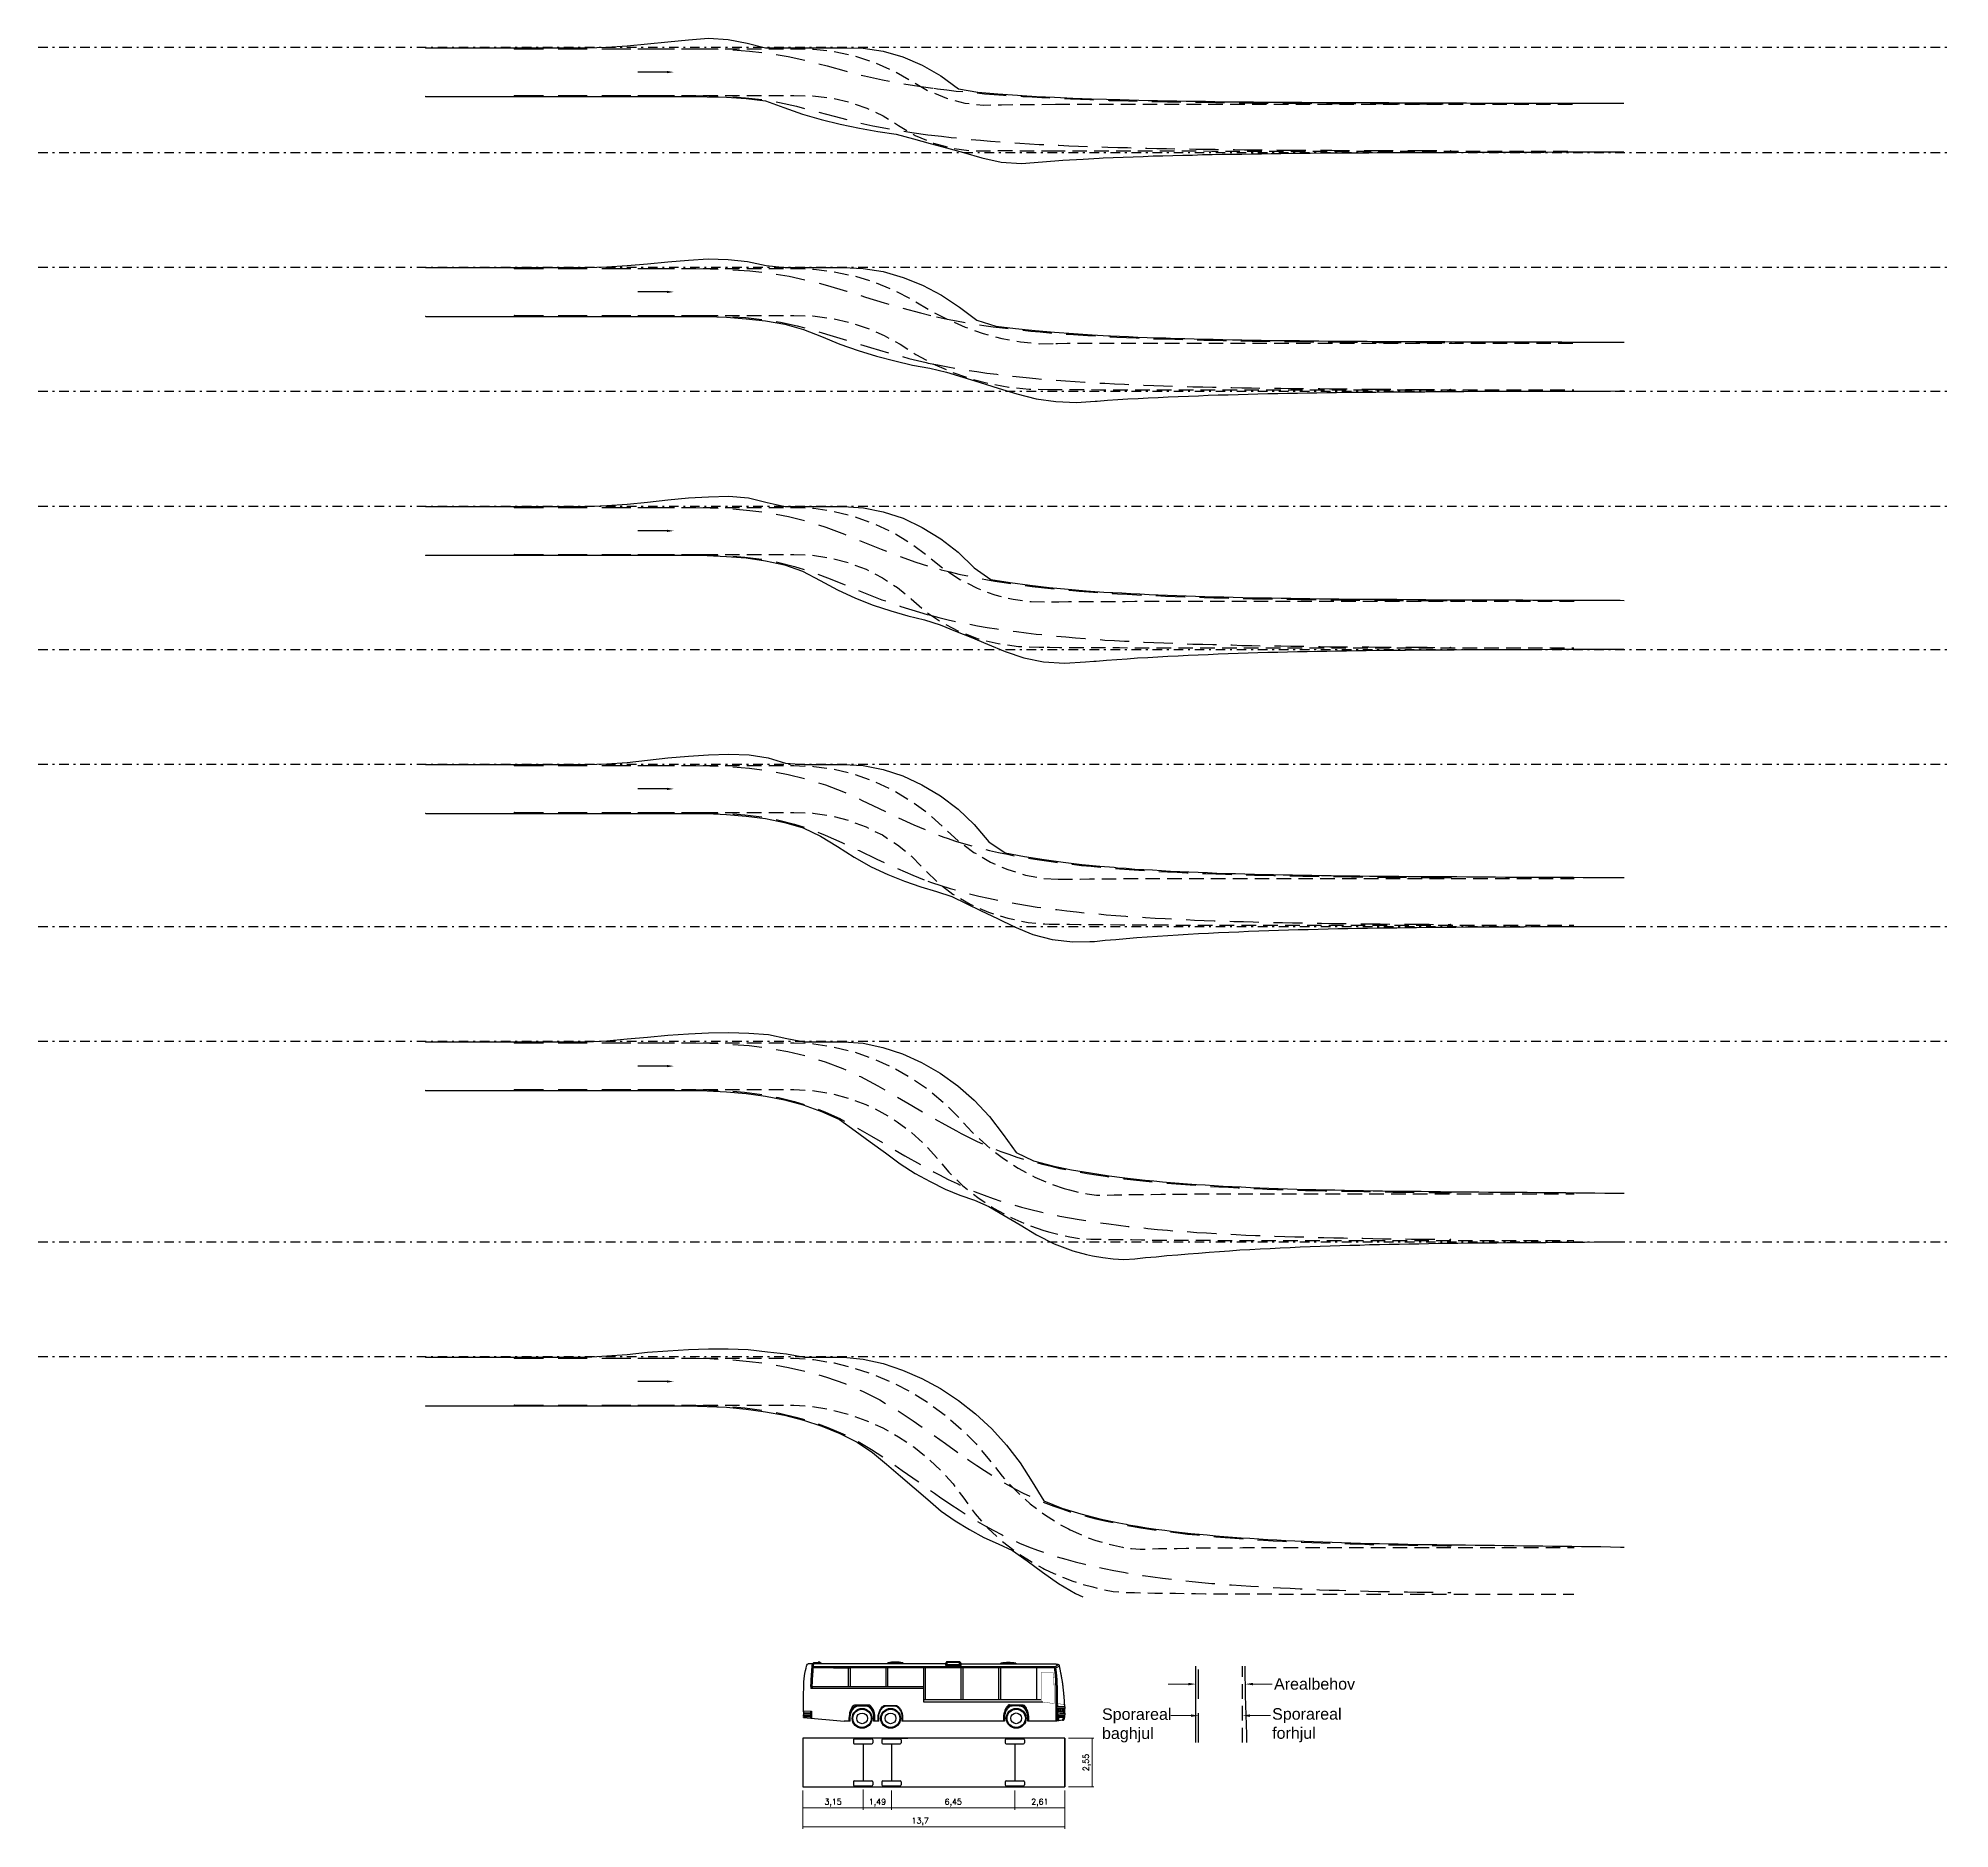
# Model space of a CAD drawing. Header units: millimetres. Extents: x -50 to 50, y -12 to 81.
import ezdxf
from ezdxf import colors
from ezdxf.entities.mleader import LeaderData, LeaderLine
from ezdxf.math import Vec2, Vec3

# ---------------------------------------------------------------- set-up
doc = ezdxf.new("R2010")
doc.units = ezdxf.units.MM
for name, pattern in [('DASHDOT', [1, 0.5, -0.25, 0, -0.25]), ('DASHED', [0.75, 0.5, -0.25]), ('DASHEDX2', [1.5, 1, -0.5])]:
    doc.linetypes.add(name, pattern=pattern)
doc.layers.add('ATVEHICLE', color=7, linetype='Continuous')
doc.layers.add('vej', color=7, linetype='DASHDOT')
doc.styles.add('BT standard', font='sanss___.ttf')
doc.styles.get("Standard").update_dxf_attribs({"font": 'romans'})
doc.dimstyles.new('ISO-25', dxfattribs={"dimtxt": 2.5, "dimasz": 2.5, "dimexe": 1.25, "dimexo": 0.625, "dimtad": 1, "dimtxsty": 'Standard', "dimcen": 2.5, "dimadec": 0, "dimazin": 0, "dimtfac": 1, "dimtmove": 0, "dimatfit": 3, "dimfxl": 1, "dimarcsym": 0})

# ---------------------------------------------------------------- blocks, each defined once
blk = doc.blocks.new('*U1520')
at = {"layer": 'ATVEHICLE', "color": 2, "lineweight": 0}
blk.add_circle((0, 0), 0.0127, dxfattribs=at)
blk = doc.blocks.new('*U1521')
at = {"layer": 'ATVEHICLE', "color": 2, "lineweight": 0}
blk.add_circle((0, 0), 0.0127, dxfattribs=at)
blk = doc.blocks.new('*U1522')
at = {"layer": 'ATVEHICLE', "color": 1, "lineweight": 0}
blk.add_circle((0, 0), 0.0127, dxfattribs=at)
blk = doc.blocks.new('*U1523')
at = {"layer": 'ATVEHICLE', "color": 1, "lineweight": 0}
blk.add_circle((0, 0), 0.0127, dxfattribs=at)
blk = doc.blocks.new('*U1524')
at = {"layer": 'ATVEHICLE', "color": 2, "lineweight": 0}
blk.add_circle((0, 0), 0.0127, dxfattribs=at)
blk = doc.blocks.new('*U1525')
at = {"layer": 'ATVEHICLE', "color": 2, "lineweight": 0}
blk.add_circle((0, 0), 0.0127, dxfattribs=at)
blk = doc.blocks.new('*U1526')
at = {"layer": 'ATVEHICLE', "color": 2, "lineweight": 0}
blk.add_circle((0, 0), 0.0127, dxfattribs=at)
blk = doc.blocks.new('*U1527')
at = {"layer": 'ATVEHICLE', "color": 2, "lineweight": 0}
blk.add_circle((0, 0), 0.0127, dxfattribs=at)
blk = doc.blocks.new('*U1528')
at = {"layer": 'ATVEHICLE', "color": 1, "lineweight": 0}
blk.add_circle((0, 0), 0.0127, dxfattribs=at)
blk = doc.blocks.new('*U1529')
at = {"layer": 'ATVEHICLE', "color": 1, "lineweight": 0}
blk.add_circle((0, 0), 0.0127, dxfattribs=at)
blk = doc.blocks.new('*U1530')
at = {"layer": 'ATVEHICLE', "color": 2, "lineweight": 0}
blk.add_circle((0, 0), 0.0127, dxfattribs=at)
blk = doc.blocks.new('*U1531')
at = {"layer": 'ATVEHICLE', "color": 2, "lineweight": 0}
blk.add_circle((0, 0), 0.0127, dxfattribs=at)
blk = doc.blocks.new('*U1532')
at = {"layer": 'ATVEHICLE', "color": 2, "lineweight": 0}
blk.add_circle((0, 0), 0.0127, dxfattribs=at)
blk = doc.blocks.new('*U1533')
at = {"layer": 'ATVEHICLE', "color": 2, "lineweight": 0}
blk.add_circle((0, 0), 0.0127, dxfattribs=at)
blk = doc.blocks.new('*U1534')
at = {"layer": 'ATVEHICLE', "color": 1, "lineweight": 0}
blk.add_circle((0, 0), 0.0127, dxfattribs=at)
blk = doc.blocks.new('*U1535')
at = {"layer": 'ATVEHICLE', "color": 1, "lineweight": 0}
blk.add_circle((0, 0), 0.0127, dxfattribs=at)
blk = doc.blocks.new('*U1536')
at = {"layer": 'ATVEHICLE', "color": 2, "lineweight": 0}
blk.add_circle((0, 0), 0.0127, dxfattribs=at)
blk = doc.blocks.new('*U1537')
at = {"layer": 'ATVEHICLE', "color": 2, "lineweight": 0}
blk.add_circle((0, 0), 0.0127, dxfattribs=at)
blk = doc.blocks.new('*U1538')
at = {"layer": 'ATVEHICLE', "color": 2, "lineweight": 0}
blk.add_circle((0, 0), 0.0127, dxfattribs=at)
blk = doc.blocks.new('*U1539')
at = {"layer": 'ATVEHICLE', "color": 2, "lineweight": 0}
blk.add_circle((0, 0), 0.0127, dxfattribs=at)
blk = doc.blocks.new('*U1540')
at = {"layer": 'ATVEHICLE', "color": 1, "lineweight": 0}
blk.add_circle((0, 0), 0.0127, dxfattribs=at)
blk = doc.blocks.new('*U1541')
at = {"layer": 'ATVEHICLE', "color": 1, "lineweight": 0}
blk.add_circle((0, 0), 0.0127, dxfattribs=at)
blk = doc.blocks.new('*U1542')
at = {"layer": 'ATVEHICLE', "color": 2, "lineweight": 0}
blk.add_circle((0, 0), 0.0127, dxfattribs=at)
blk = doc.blocks.new('*U1543')
at = {"layer": 'ATVEHICLE', "color": 2, "lineweight": 0}
blk.add_circle((0, 0), 0.0127, dxfattribs=at)
blk = doc.blocks.new('*U1544')
at = {"layer": 'ATVEHICLE', "color": 2, "lineweight": 0}
blk.add_circle((0, 0), 0.0127, dxfattribs=at)
blk = doc.blocks.new('*U1545')
at = {"layer": 'ATVEHICLE', "color": 2, "lineweight": 0}
blk.add_circle((0, 0), 0.0127, dxfattribs=at)
blk = doc.blocks.new('*U1546')
at = {"layer": 'ATVEHICLE', "color": 1, "lineweight": 0}
blk.add_circle((0, 0), 0.0127, dxfattribs=at)
blk = doc.blocks.new('*U1547')
at = {"layer": 'ATVEHICLE', "color": 1, "lineweight": 0}
blk.add_circle((0, 0), 0.0127, dxfattribs=at)
blk = doc.blocks.new('*U1548')
at = {"layer": 'ATVEHICLE', "color": 2, "lineweight": 0}
blk.add_circle((0, 0), 0.0127, dxfattribs=at)
blk = doc.blocks.new('*U1549')
at = {"layer": 'ATVEHICLE', "color": 2, "lineweight": 0}
blk.add_circle((0, 0), 0.0127, dxfattribs=at)
blk = doc.blocks.new('*U1550')
at = {"layer": 'ATVEHICLE', "color": 2, "lineweight": 0}
blk.add_circle((0, 0), 0.0127, dxfattribs=at)
blk = doc.blocks.new('*U1551')
at = {"layer": 'ATVEHICLE', "color": 2, "lineweight": 0}
blk.add_circle((0, 0), 0.0127, dxfattribs=at)
blk = doc.blocks.new('*U1552')
at = {"layer": 'ATVEHICLE', "color": 1, "lineweight": 0}
blk.add_circle((0, 0), 0.0127, dxfattribs=at)
blk = doc.blocks.new('*U1553')
at = {"layer": 'ATVEHICLE', "color": 1, "lineweight": 0}
blk.add_circle((0, 0), 0.0127, dxfattribs=at)
blk = doc.blocks.new('*U1554')
at = {"layer": 'ATVEHICLE', "color": 2, "lineweight": 0}
blk.add_circle((0, 0), 0.0127, dxfattribs=at)
blk = doc.blocks.new('*U1555')
at = {"layer": 'ATVEHICLE', "color": 2, "lineweight": 0}
blk.add_circle((0, 0), 0.0127, dxfattribs=at)
blk = doc.blocks.new('*D1557')
at = {"color": 0, "lineweight": -2, "transparency": 16777216}
for p, q in [((0, -0.2), (0, -2.2)), ((13.7, -0.2), (13.7, -2.2)), ((13.7, -2.1), (0, -2.1))]:
    blk.add_line(p, q, dxfattribs=at)
at = {"layer": 'Defpoints', "color": 0, "transparency": 16777216}
for p in [(0, 0), (13.7, 0), (0, -2.1)]:
    blk.add_point(p, dxfattribs=at)
at = {"color": 0, "transparency": 16777216, "insert": (6.14, -1.82), "char_height": 0.3, "attachment_point": 5}
blk.add_mtext('13,7', dxfattribs=at)
blk = doc.blocks.new('_None')
blk = doc.blocks.new('*D1558')
at = {"color": 0, "lineweight": -2, "transparency": 16777216}
for p, q in [((11.09, -0.2), (11.09, -1.21)), ((13.7, -0.2), (13.7, -1.21)), ((13.7, -1.11), (11.09, -1.11))]:
    blk.add_line(p, q, dxfattribs=at)
at = {"layer": 'Defpoints', "color": 0, "transparency": 16777216}
for p in [(11.09, 0), (13.7, 0), (11.09, -1.11)]:
    blk.add_point(p, dxfattribs=at)
at = {"color": 0, "transparency": 16777216, "insert": (12.4, -0.83), "char_height": 0.3, "attachment_point": 5}
blk.add_mtext('2,61', dxfattribs=at)
blk = doc.blocks.new('*D1559')
at = {"color": 0, "lineweight": -2, "transparency": 16777216}
for p, q in [((4.64, -0.2), (4.64, -1.21)), ((11.09, -0.35), (11.09, -1.21)), ((11.09, -1.11), (4.64, -1.11))]:
    blk.add_line(p, q, dxfattribs=at)
at = {"layer": 'Defpoints', "color": 0, "transparency": 16777216}
for p in [(4.64, 0), (11.09, -0.15), (4.64, -1.11)]:
    blk.add_point(p, dxfattribs=at)
at = {"color": 0, "transparency": 16777216, "insert": (7.87, -0.83), "char_height": 0.3, "attachment_point": 5}
blk.add_mtext('6,45', dxfattribs=at)
blk = doc.blocks.new('*D1560')
at = {"color": 0, "lineweight": -2, "transparency": 16777216}
for p, q in [((3.15, -0.15), (3.15, -1.21)), ((4.64, -0.35), (4.64, -1.21)), ((4.64, -1.11), (3.15, -1.11))]:
    blk.add_line(p, q, dxfattribs=at)
at = {"layer": 'Defpoints', "color": 0, "transparency": 16777216}
for p in [(3.15, 0.05), (4.64, -0.15), (3.15, -1.11)]:
    blk.add_point(p, dxfattribs=at)
at = {"color": 0, "transparency": 16777216, "insert": (3.9, -0.83), "char_height": 0.3, "attachment_point": 5}
blk.add_mtext('1,49', dxfattribs=at)
blk = doc.blocks.new('*D1561')
at = {"color": 0, "lineweight": -2, "transparency": 16777216}
for p, q in [((0, -0.2), (0, -1.21)), ((3.15, -0.35), (3.15, -1.21)), ((3.15, -1.11), (0, -1.11))]:
    blk.add_line(p, q, dxfattribs=at)
at = {"layer": 'Defpoints', "color": 0, "transparency": 16777216}
for p in [(0, 0), (3.15, -0.15), (0, -1.11)]:
    blk.add_point(p, dxfattribs=at)
at = {"color": 0, "transparency": 16777216, "insert": (1.58, -0.83), "char_height": 0.3, "attachment_point": 5}
blk.add_mtext('3,15', dxfattribs=at)
blk = doc.blocks.new('*D1562')
at = {"color": 0, "lineweight": -2, "transparency": 16777216}
for p, q in [((13.9, 2.55), (15.23, 2.55)), ((15.13, 2.55), (15.13, 0)), ((13.9, 0), (15.23, 0))]:
    blk.add_line(p, q, dxfattribs=at)
at = {"layer": 'Defpoints', "color": 0, "transparency": 16777216}
for p in [(13.7, 2.55), (13.7, 0), (15.13, 0)]:
    blk.add_point(p, dxfattribs=at)
at = {"color": 0, "transparency": 16777216, "insert": (14.85, 1.27), "char_height": 0.3, "attachment_point": 5, "rotation": 90}
blk.add_mtext('2,55', dxfattribs=at)
blk = doc.blocks.new('A$C125B7227')
for p, q in [((1.601, 6.224), (2.461, 6.224)), ((2.642, 2.45), (2.642, 2.296)), ((2.682, 2.5), (3.598, 2.5)), ((2.692, 2.246), (3.608, 2.246)), ((3.15, 2.246), (3.15, 0.304)), ((3.658, 2.45), (3.658, 2.296)), ((4.132, 2.45), (4.132, 2.296)), ((4.182, 2.5), (5.098, 2.5)), ((4.182, 2.246), (5.098, 2.246)), ((4.472, 2.55), (5.488, 2.55)), ((4.64, 2.246), (4.64, 0.304)), ((5.148, 2.45), (5.148, 2.296)), ((10.582, 2.45), (10.582, 2.296)), ((10.632, 2.5), (11.548, 2.5)), ((10.632, 2.246), (11.548, 2.246)), ((11.09, 2.246), (11.09, 0.304)), ((11.598, 2.45), (11.598, 2.296)), ((13.7, 2.55), (13.7, 0)), ((2.642, 0.254), (2.642, 0.1)), ((2.692, 0.304), (3.608, 0.304)), ((2.692, 0.05), (3.608, 0.05)), ((3.658, 0.254), (3.658, 0.1)), ((4.132, 0.254), (4.132, 0.1)), ((4.182, 0.304), (5.098, 0.304)), ((4.182, 0.05), (5.098, 0.05)), ((5.148, 0.254), (5.148, 0.1)), ((10.582, 0.254), (10.582, 0.1)), ((10.632, 0.304), (11.548, 0.304)), ((10.632, 0.05), (11.548, 0.05)), ((11.598, 0.254), (11.598, 0.1))]:
    blk.add_line(p, q)
at = {"linetype": 'Continuous'}
for points in [[(0.034, 3.631), (0.036, 3.677), (0.384, 3.674), (0.384, 3.713), (0.03, 3.712), (0.03, 3.754), (0.057, 3.758), (0.057, 3.92), (0.037, 3.926), (0.037, 3.991), (0.041, 4.924), (0.047, 5.103), (0.054, 5.314), (0.059, 5.483), (0.074, 5.639), (0.088, 5.795), (0.109, 5.933), (0.139, 6.088), (0.166, 6.207), (0.187, 6.307), (0.213, 6.368), (0.244, 6.408), (0.278, 6.438), (0.301, 6.447), (0.338, 6.448), (0.529, 6.449)], [(0.428, 5.146), (0.424, 5.311), (0.435, 5.423), (0.436, 5.542), (0.443, 5.667), (0.446, 5.775), (0.451, 5.886), (0.464, 6.013), (0.466, 6.105), (0.477, 6.16), (0.486, 6.246), (0.496, 6.321), (0.509, 6.449)], [(0.471, 5.146), (0.467, 5.309), (0.479, 5.421), (0.48, 5.541), (0.486, 5.665), (0.49, 5.773), (0.495, 5.883), (0.507, 6.011), (0.51, 6.1), (0.52, 6.153), (0.529, 6.241), (0.539, 6.316), (0.553, 6.444)], [(0.498, 5.146), (0.494, 5.308), (0.505, 5.42), (0.506, 5.54), (0.513, 5.664), (0.516, 5.772), (0.521, 5.881), (0.534, 6.009), (0.536, 6.098), (0.546, 6.149), (0.555, 6.238), (0.565, 6.313), (0.579, 6.442)], [(0.528, 6.449), (0.582, 6.498), (0.832, 6.498), (0.832, 6.449)], [(0.529, 6.449), (4.248, 6.449)], [(1.601, 6.224), (0.554, 6.224)], [(13.158, 6.278), (0.561, 6.278)], [(0.582, 6.498), (0.582, 6.449)], [(0.844, 6.449), (0.844, 6.549), (0.996, 6.449)], [(2.391, 5.222), (2.391, 6.224)], [(13.166, 6.224), (2.461, 6.224)], [(2.489, 5.222), (2.489, 6.224)], [(4.248, 6.449), (7.466, 6.45)], [(4.356, 5.222), (4.356, 6.224)], [(4.454, 5.222), (4.454, 6.224)], [(6.321, 4.431), (6.321, 6.224)], [(6.419, 4.554), (6.419, 6.224)], [(7.499, 6.486), (7.485, 6.429), (7.488, 6.395), (7.511, 6.371)], [(8.214, 6.53), (8.214, 6.37), (7.511, 6.37)], [(7.511, 6.53), (7.511, 6.371)], [(8.235, 6.483), (8.249, 6.429), (8.238, 6.397), (8.214, 6.37)], [(8.275, 6.429), (9.898, 6.429), (11.12, 6.429), (11.999, 6.428), (12.591, 6.427), (12.954, 6.427), (13.145, 6.426), (13.221, 6.425), (13.239, 6.424), (13.247, 6.423), (13.254, 6.422), (13.26, 6.421), (13.266, 6.42), (13.272, 6.419), (13.278, 6.418), (13.283, 6.417), (13.288, 6.417), (13.293, 6.416), (13.298, 6.415), (13.303, 6.414), (13.308, 6.413), (13.313, 6.412), (13.318, 6.411), (13.323, 6.41), (13.327, 6.409), (13.332, 6.408), (13.336, 6.407), (13.341, 6.406), (13.345, 6.405), (13.349, 6.404), (13.352, 6.403), (13.356, 6.402), (13.36, 6.401), (13.363, 6.4), (13.366, 6.399), (13.369, 6.398), (13.372, 6.397), (13.375, 6.396), (13.377, 6.394), (13.38, 6.393), (13.383, 6.391), (13.385, 6.39), (13.388, 6.388), (13.39, 6.385), (13.393, 6.381), (13.396, 6.375), (13.398, 6.368), (13.401, 6.359), (13.405, 6.348), (13.408, 6.334), (13.412, 6.318), (13.416, 6.299), (13.42, 6.279), (13.425, 6.257), (13.429, 6.234), (13.434, 6.21), (13.439, 6.184), (13.444, 6.158), (13.449, 6.132), (13.455, 6.105), (13.46, 6.078), (13.465, 6.051), (13.47, 6.025), (13.476, 5.999), (13.481, 5.974), (13.486, 5.949), (13.49, 5.926), (13.495, 5.903), (13.499, 5.881), (13.503, 5.86), (13.507, 5.839), (13.511, 5.818), (13.515, 5.797), (13.518, 5.777), (13.522, 5.757), (13.525, 5.737), (13.529, 5.716), (13.532, 5.696), (13.536, 5.676), (13.539, 5.655), (13.543, 5.634), (13.547, 5.613), (13.55, 5.592), (13.554, 5.57), (13.558, 5.548), (13.561, 5.526), (13.565, 5.504), (13.569, 5.482), (13.572, 5.46), (13.575, 5.437), (13.578, 5.415), (13.582, 5.392), (13.584, 5.369), (13.587, 5.346), (13.59, 5.322), (13.593, 5.297), (13.596, 5.271), (13.599, 5.244), (13.602, 5.216), (13.605, 5.188), (13.609, 5.158), (13.612, 5.128), (13.615, 5.098), (13.618, 5.067), (13.622, 5.035), (13.625, 5.003), (13.629, 4.972), (13.632, 4.94), (13.635, 4.908), (13.638, 4.877), (13.642, 4.846), (13.644, 4.816), (13.647, 4.786), (13.65, 4.758), (13.652, 4.73), (13.654, 4.702), (13.656, 4.675), (13.658, 4.647), (13.66, 4.619), (13.663, 4.59), (13.665, 4.559), (13.667, 4.528), (13.669, 4.495), (13.671, 4.462), (13.673, 4.429), (13.676, 4.397), (13.678, 4.365), (13.679, 4.336), (13.681, 4.309)], [(8.284, 4.554), (8.284, 6.224)], [(8.391, 4.554), (8.391, 6.224)], [(10.26, 4.554), (10.26, 6.224)], [(10.359, 4.554), (10.359, 6.224)], [(12.236, 4.554), (12.236, 6.224)], [(13.158, 6.278), (13.387, 6.388)], [(13.246, 4.431), (13.246, 5.125), (13.246, 5.25), (13.243, 5.348), (13.24, 5.439), (13.234, 5.54), (13.229, 5.647), (13.222, 5.74), (13.213, 5.847), (13.199, 5.982), (13.158, 6.278)], [(13.295, 3.433), (13.297, 5.125), (13.296, 5.251), (13.293, 5.349), (13.291, 5.441), (13.285, 5.543), (13.28, 5.65), (13.272, 5.744), (13.263, 5.851), (13.249, 5.988), (13.217, 6.219), (13.405, 6.309)], [(6.321, 5.146), (0.425, 5.146)], [(6.321, 5.222), (0.496, 5.222)], [(2.423, 3.433), (2.426, 3.595), (2.433, 3.692), (2.45, 3.801), (2.466, 3.891), (2.49, 3.967), (2.528, 4.052), (2.561, 4.122), (2.596, 4.172), (2.634, 4.225), (2.648, 4.245), (2.666, 4.264), (2.723, 4.288), (3.449, 4.29), (3.482, 4.281), (3.51, 4.267), (3.535, 4.241), (3.568, 4.204), (3.597, 4.167), (3.619, 4.122), (3.647, 4.077), (3.67, 4.034), (3.689, 3.985), (3.71, 3.927), (3.724, 3.873), (3.733, 3.819), (3.742, 3.78), (3.746, 3.734), (3.748, 3.672), (3.748, 3.609), (3.75, 3.551), (3.75, 3.433)], [(2.479, 3.433), (2.477, 3.61), (2.479, 3.686), (2.491, 3.749), (2.502, 3.806), (2.516, 3.852), (2.534, 3.897), (2.56, 3.96), (2.592, 4.02), (2.627, 4.067), (2.667, 4.112), (2.719, 4.162), (2.764, 4.191), (2.819, 4.216), (2.882, 4.228), (2.943, 4.232), (3.006, 4.235), (3.062, 4.239), (3.148, 4.238), (3.209, 4.237), (3.265, 4.231), (3.319, 4.226), (3.375, 4.214), (3.427, 4.196), (3.466, 4.164), (3.5, 4.136), (3.524, 4.106), (3.553, 4.074), (3.578, 4.045), (3.607, 3.997), (3.628, 3.957), (3.65, 3.913), (3.662, 3.876), (3.674, 3.829), (3.684, 3.787), (3.694, 3.74), (3.697, 3.68), (3.697, 3.433)], [(3.969, 3.433), (3.967, 3.61), (3.969, 3.686), (3.981, 3.749), (3.992, 3.806), (4.006, 3.852), (4.024, 3.897), (4.05, 3.96), (4.082, 4.02), (4.117, 4.067), (4.157, 4.112), (4.209, 4.162), (4.254, 4.191), (4.309, 4.216), (4.372, 4.228), (4.433, 4.232), (4.496, 4.235), (4.552, 4.239), (4.638, 4.238), (4.699, 4.237), (4.755, 4.231), (4.809, 4.226), (4.865, 4.214), (4.917, 4.196), (4.956, 4.164), (4.99, 4.136), (5.014, 4.106), (5.043, 4.074), (5.068, 4.045), (5.097, 3.997), (5.118, 3.957), (5.14, 3.913), (5.152, 3.876), (5.164, 3.829), (5.174, 3.787), (5.184, 3.74), (5.187, 3.68), (5.187, 3.433)], [(12.468, 4.554), (6.321, 4.554)], [(12.547, 4.431), (6.321, 4.431)], [(11.822, 3.433), (11.822, 3.579), (11.816, 3.675), (11.8, 3.785), (11.785, 3.875), (11.762, 3.951), (11.725, 4.037), (11.693, 4.107), (11.659, 4.158), (11.621, 4.211), (11.608, 4.232), (11.59, 4.25), (11.533, 4.275), (10.807, 4.286), (10.774, 4.277), (10.746, 4.264), (10.721, 4.238), (10.687, 4.202), (10.658, 4.165), (10.635, 4.121), (10.607, 4.076), (10.583, 4.033), (10.564, 3.985), (10.542, 3.926), (10.527, 3.873), (10.517, 3.819), (10.508, 3.78), (10.504, 3.734), (10.5, 3.672), (10.499, 3.609), (10.497, 3.551), (10.496, 3.433)], [(11.767, 3.433), (11.77, 3.594), (11.769, 3.67), (11.758, 3.733), (11.748, 3.79), (11.735, 3.836), (11.718, 3.882), (11.692, 3.945), (11.661, 4.005), (11.626, 4.052), (11.587, 4.098), (11.536, 4.149), (11.491, 4.178), (11.436, 4.204), (11.373, 4.217), (11.313, 4.222), (11.249, 4.226), (11.194, 4.23), (11.108, 4.23), (11.046, 4.231), (10.99, 4.225), (10.937, 4.221), (10.88, 4.21), (10.828, 4.192), (10.788, 4.16), (10.754, 4.133), (10.73, 4.103), (10.701, 4.071), (10.675, 4.043), (10.646, 3.995), (10.624, 3.955), (10.601, 3.912), (10.589, 3.875), (10.577, 3.828), (10.566, 3.786), (10.555, 3.739), (10.552, 3.68), (10.549, 3.432)], [(13.246, 3.433), (13.246, 4.431)], [(13.584, 4.08), (13.584, 3.951)], [(13.681, 4.309), (13.687, 4.195)], [(0.034, 3.631), (2.161, 3.433)], [(0.037, 3.963), (0.458, 3.962)], [(0.407, 3.963), (0.401, 3.597)], [(0.458, 3.962), (0.452, 3.592)], [(2.479, 3.433), (2.161, 3.433)], [(3.838, 3.433), (3.697, 3.433)], [(3.969, 3.433), (3.788, 3.433)], [(10.549, 3.432), (5.187, 3.433)], [(13.581, 3.481), (13.295, 3.433), (11.767, 3.433)], [(13.321, 3.437), (13.321, 3.936)], [(13.336, 3.439), (13.336, 3.936)], [(13.349, 3.442), (13.349, 3.936)], [(13.361, 3.444), (13.361, 3.936)], [(13.692, 3.638), (13.647, 3.496), (13.631, 3.491), (13.629, 3.618), (13.642, 3.611), (13.631, 3.491), (13.622, 3.472), (13.589, 3.466), (13.581, 3.481), (13.618, 3.577)], [(13.687, 3.746), (13.687, 3.712)]]:
    blk.add_lwpolyline(points, dxfattribs=at)
for points in [[(4.443, 6.449), (4.443, 6.469, -0.414214), (4.453, 6.479), (5.231, 6.479, -0.414214), (5.241, 6.469), (5.241, 6.449)], [(5.231, 6.479, 0.10736), (4.452, 6.479, 0.10736)], [(10.351, 6.429), (10.351, 6.449, -0.414214), (10.361, 6.459), (11.139, 6.459, -0.414214), (11.149, 6.449), (11.149, 6.429)], [(11.139, 6.459, 0.10736), (10.36, 6.459, 0.10736)], [(2.443, 3.433), (2.445, 3.584), (2.45, 3.632), (2.453, 3.677), (2.457, 3.721), (2.47, 3.777), (2.479, 3.837), (2.494, 3.887), (2.513, 3.941), (2.534, 3.984), (2.566, 4.039), (2.591, 4.081), (2.63, 4.136), (2.665, 4.175), (2.696, 4.206), (2.734, 4.231, -0.142638), (2.799, 4.249), (3.379, 4.249, -0.14119), (3.443, 4.231), (3.491, 4.201), (3.529, 4.163), (3.558, 4.129), (3.586, 4.094), (3.612, 4.054), (3.633, 4.017), (3.652, 3.979), (3.671, 3.931), (3.69, 3.88), (3.702, 3.836), (3.71, 3.791), (3.718, 3.746), (3.724, 3.713), (3.729, 3.677), (3.729, 3.433)], [(3.933, 3.433), (3.935, 3.584), (3.94, 3.632), (3.943, 3.677), (3.947, 3.721), (3.96, 3.777), (3.969, 3.837), (3.984, 3.887), (4.003, 3.941), (4.024, 3.984), (4.056, 4.039), (4.081, 4.081), (4.12, 4.136), (4.155, 4.175), (4.186, 4.206), (4.224, 4.231, -0.142638), (4.289, 4.249), (4.869, 4.249, -0.14119), (4.933, 4.231), (4.981, 4.201), (5.019, 4.163), (5.048, 4.129), (5.076, 4.094), (5.102, 4.054), (5.123, 4.017), (5.142, 3.979), (5.161, 3.931), (5.18, 3.88), (5.192, 3.836), (5.2, 3.791), (5.208, 3.746), (5.214, 3.713), (5.219, 3.677), (5.219, 3.433)], [(11.803, 3.433), (11.802, 3.568), (11.798, 3.616), (11.795, 3.661), (11.792, 3.705), (11.78, 3.761), (11.772, 3.821), (11.758, 3.871), (11.738, 3.925), (11.718, 3.969), (11.687, 4.024), (11.663, 4.066), (11.624, 4.122), (11.59, 4.161), (11.56, 4.193), (11.521, 4.218, 0.142638), (11.457, 4.237), (10.876, 4.245, 0.14119), (10.812, 4.227), (10.764, 4.197), (10.726, 4.161), (10.696, 4.127), (10.668, 4.092), (10.641, 4.052), (10.62, 4.015), (10.6, 3.977), (10.581, 3.93), (10.561, 3.879), (10.549, 3.835), (10.54, 3.79), (10.531, 3.746), (10.525, 3.712), (10.52, 3.677), (10.517, 3.432)], [(13.321, 4.295), (13.321, 4.215, 0.414214), (13.341, 4.195), (13.684, 4.195, -0.414214), (13.7, 4.179), (13.7, 4.095), (13.341, 4.095, 0.414214), (13.321, 4.075), (13.321, 3.936), (13.64, 3.936)], [(13.64, 3.868), (13.7, 3.868), (13.7, 4.08), (13.356, 4.08, 0.414214), (13.336, 4.06), (13.336, 3.951), (13.64, 3.951), (13.64, 3.856)], [(13.584, 4.054), (13.5, 4.054, 0.414214), (13.484, 4.038), (13.484, 3.99, 0.414214), (13.5, 3.974), (13.584, 3.974)], [(13.424, 3.856), (13.7, 3.856), (13.7, 3.766, -0.414214), (13.68, 3.746), (13.361, 3.746)], [(13.398, 3.638), (13.692, 3.638), (13.7, 3.652), (13.7, 3.692, 0.414214), (13.68, 3.712), (13.361, 3.712)], [(13.7, 3.652), (13.417, 3.652, 0.359834), (13.397, 3.636), (13.361, 3.444)]]:
    blk.add_lwpolyline(points, format="xyb", dxfattribs=at)
for points in [[(8.276, 6.451), (8.257, 6.482), (8.235, 6.483), (8.214, 6.53), (7.511, 6.53), (7.499, 6.486), (7.481, 6.486), (7.466, 6.45), (7.466, 6.352), (8.275, 6.35)], [(7.537, 6.494), (7.537, 6.394), (8.195, 6.394), (8.195, 6.494)], [(0.071, 3.811), (0.386, 3.811), (0.386, 3.846), (0.073, 3.846)]]:
    blk.add_lwpolyline(points, close=True, dxfattribs=at)
at = {"linetype": 'Continuous', "const_width": 0.02}
blk.add_lwpolyline([(13.419, 6.28), (13.255, 6.201), (13.283, 5.992), (13.298, 5.855), (13.307, 5.747), (13.315, 5.653), (13.32, 5.544), (13.326, 5.442), (13.328, 5.35), (13.331, 5.252), (13.332, 5.126), (13.331, 4.347), (13.692, 4.304)], dxfattribs=at)
blk.add_lwpolyline([(13.142, 4.353), (12.468, 4.441), (12.468, 5.982), (13.094, 5.982), (13.096, 5.969), (13.11, 5.837), (13.119, 5.731), (13.126, 5.641), (13.131, 5.534), (13.137, 5.434), (13.139, 5.345), (13.142, 5.249), (13.143, 5.125)], close=True, dxfattribs=at)
at = {"linetype": 'Continuous'}
for points in [[(13.349, 4.039), (13.349, 3.991, 0.414214), (13.365, 3.975), (13.453, 3.975, 0.414214), (13.469, 3.991), (13.469, 4.039, 0.414214), (13.453, 4.055), (13.365, 4.055, 0.414214)], [(13.66, 4.059), (13.672, 4.058, -0.408459), (13.68, 4.05), (13.681, 3.901, -0.419828), (13.672, 3.892), (13.659, 3.893, -0.412935), (13.651, 3.901), (13.651, 4.05, -0.415657)]]:
    blk.add_lwpolyline(points, format="xyb", close=True, dxfattribs=at)
blk.add_lwpolyline([(13.7, 2.55), (0, 2.55), (0, 0), (13.7, 0)], close=True)
for centre, radius in [((3.099, 3.578), 0.519), ((3.099, 3.578), 0.479), ((4.589, 3.578), 0.519), ((4.589, 3.578), 0.479), ((11.162, 3.58), 0.519), ((11.162, 3.58), 0.479), ((3.099, 3.578), 0.28), ((4.589, 3.578), 0.28), ((11.162, 3.58), 0.28)]:
    blk.add_circle(centre, radius, dxfattribs=at)
for centre, start, end in [((2.692, 2.45), 90, 180), ((2.692, 2.296), 180, 270), ((3.608, 2.45), 0, 90), ((3.608, 2.296), 270, 0), ((4.182, 2.45), 90, 180), ((4.182, 2.296), 180, 270), ((5.098, 2.45), 0, 90), ((5.098, 2.296), 270, 0), ((10.632, 2.45), 90, 180), ((10.632, 2.296), 180, 270), ((11.548, 2.45), 0, 90), ((11.548, 2.296), 270, 0), ((2.692, 0.254), 90, 180), ((2.692, 0.1), 180, 270), ((3.608, 0.254), 0, 90), ((3.608, 0.1), 270, 0), ((4.182, 0.254), 90, 180), ((4.182, 0.1), 180, 270), ((5.098, 0.254), 0, 90), ((5.098, 0.1), 270, 0), ((10.632, 0.254), 90, 180), ((10.632, 0.1), 180, 270), ((11.548, 0.254), 360, 90), ((11.548, 0.1), 270, 360)]:
    blk.add_arc(centre, 0.05, start, end)
dim = blk.add_aligned_dim(p1=(13.7, 2.55), p2=(13.7, 0), distance=1.426, dimstyle='ISO-25', override={"dimtxt": 0.3, "dimasz": 0.2, "dimexe": 0.1, "dimexo": 0.2, "dimgap": 0.1, "dimtxsty": 'Standard', "dimblk1": 'None', "dimblk2": 'None', "dimsah": 1})
dim.commit()
dim.dimension.update_dxf_attribs({"geometry": '*D1562', "text_midpoint": (14.848, 1.275)})
for base, p1, p2, picture, middle in [((0, -2.098), (13.7, 0), (0, 0), '*D1557', (6.139, -2.098)), ((3.15, -1.108), (4.64, -0.15), (3.15, 0.05), '*D1560', (3.895, -1.108)), ((4.64, -1.108), (11.09, -0.15), (4.64, 0), '*D1559', (7.865, -1.108)), ((11.09, -1.108), (13.7, 0), (11.09, 0), '*D1558', (12.395, -1.108)), ((0, -1.108), (3.15, -0.15), (0, 0), '*D1561', (1.575, -1.108))]:
    dim = blk.add_linear_dim(base=base, p1=p1, p2=p2, dimstyle='ISO-25', override={"dimtxt": 0.3, "dimasz": 0.2, "dimexe": 0.1, "dimexo": 0.2, "dimgap": 0.1, "dimtxsty": 'Standard', "dimblk1": 'None', "dimblk2": 'None', "dimsah": 1})
    dim.commit()
    dim.dimension.update_dxf_attribs({"geometry": picture, "text_midpoint": middle, "dimtype": 128})
blk = doc.blocks.new('signatur1')
at = {"color": 1, "linetype": 'Continuous', "ltscale": 1.524, "flags": 128}
for points in [[(786.23, 196), (786.23, 196.37), (786.23, 196.88), (786.23, 197.39), (786.24, 197.9), (786.24, 198.41), (786.24, 198.92), (786.24, 199.43), (786.24, 199.94), (786.24, 199.99)], [(788.91, 196), (788.9, 196.42), (788.89, 196.93), (788.87, 197.43), (788.86, 197.94), (788.84, 198.44), (788.83, 198.95), (788.82, 199.46), (788.82, 199.96), (788.82, 199.99)]]:
    blk.add_lwpolyline(points, dxfattribs=at)
at = {"color": 2, "linetype": 'DASHEDX2', "ltscale": 1.524, "flags": 128}
blk.add_lwpolyline([(786.38, 196), (786.38, 196), (786.38, 196.51), (786.38, 197.02), (786.38, 197.53), (786.38, 198.03), (786.38, 198.54), (786.38, 199.05), (786.38, 199.56), (786.38, 199.99)], dxfattribs=at)
at = {"color": 2, "linetype": 'DASHED', "ltscale": 1.524, "flags": 128}
blk.add_lwpolyline([(788.68, 196), (788.68, 196), (788.68, 196.51), (788.68, 197.02), (788.68, 197.53), (788.68, 198.03), (788.68, 198.54), (788.68, 199.05), (788.68, 199.56), (788.68, 199.99)], dxfattribs=at)
at = {"insert": (781.33, 197.78), "char_height": 0.6, "attachment_point": 1, "style": 'BT standard'}
blk.add_mtext_dynamic_manual_height_columns('Sporareal\\Pbaghjul', width=3.7412, gutter_width=12.5, heights=[0], dxfattribs=at)
ml = blk.add_multileader_mtext('Standard')
ml.set_content('', color=256)
ml.set_leader_properties(lineweight=9)
ml.build(insert=Vec2(0, 0))
ml.multileader.update_dxf_attribs({"text_right_attachment_type": 6, "dogleg_length": 0.1, "arrow_head_size": 0.4})
ctx = ml.context
ctx.base_point, ctx.char_height, ctx.arrow_head_size, ctx.landing_gap_size, ctx.plane_origin = Vec3(784.7, 199.35), 0.6, 0.4, 0.09, Vec3(786.24, 199.05)
ctx.right_attachment, ctx.text_align_type = 6, 2
notes = []
notes.append((ctx, [(0, (1, 1, 0), (784.98, 199.05), (-1, 0), 0.1, [(0, [(786.24, 199.05)], 0, [])])]))
ctx.mtext.insert, ctx.mtext.alignment, ctx.mtext.flow_direction = Vec3(784.79, 199.65), 3, 5
ml = blk.add_multileader_mtext('Standard')
ml.set_content('Arealbehov', color=256, style='BT standard')
ml.set_leader_properties(lineweight=9)
ml.build(insert=Vec2(0, 0))
ml.multileader.update_dxf_attribs({"text_right_attachment_type": 6, "dogleg_length": 0.1, "arrow_head_size": 0.4})
ctx = ml.context
ctx.base_point, ctx.char_height, ctx.arrow_head_size, ctx.landing_gap_size, ctx.plane_origin = Vec3(790.24, 199.05), 0.6, 0.4, 0.09, Vec3(788.78, 199.05)
ctx.right_attachment = 6
notes.append((ctx, [(0, (1, 1, 0), (790.18, 199.05), (1, 0), 0.0548, [(0, [(788.83, 199.05)], 0, [])])]))
ctx.mtext.insert, ctx.mtext.flow_direction = Vec3(790.33, 199.36), 5
ml = blk.add_multileader_mtext('Standard')
ml.set_content('', color=256)
ml.set_leader_properties(lineweight=9)
ml.build(insert=Vec2(0, 0))
ml.multileader.update_dxf_attribs({"text_right_attachment_type": 6, "dogleg_length": 0.1, "arrow_head_size": 0.4})
ctx = ml.context
ctx.base_point, ctx.char_height, ctx.arrow_head_size, ctx.landing_gap_size, ctx.plane_origin = Vec3(784.84, 197.7), 0.6, 0.4, 0.09, Vec3(786.38, 197.4)
ctx.right_attachment, ctx.text_align_type = 6, 2
notes.append((ctx, [(0, (1, 1, 0), (785.12, 197.4), (-1, 0), 0.1, [(0, [(786.38, 197.4)], 0, [])])]))
ctx.mtext.insert, ctx.mtext.alignment, ctx.mtext.flow_direction = Vec3(784.93, 198), 3, 5
ml = blk.add_multileader_mtext('Standard')
ml.set_content('Sporareal\\Pforhjul', color=256, style='BT standard')
ml.set_leader_properties(lineweight=9)
ml.build(insert=Vec2(0, 0))
ml.multileader.update_dxf_attribs({"text_right_attachment_type": 6, "dogleg_length": 0.1, "arrow_head_size": 0.4})
ctx = ml.context
ctx.base_point, ctx.char_height, ctx.arrow_head_size, ctx.landing_gap_size, ctx.plane_origin = Vec3(790.14, 197.4), 0.6, 0.4, 0.09, Vec3(788.63, 197.4)
ctx.right_attachment = 6
notes.append((ctx, [(0, (1, 1, 0), (790.04, 197.4), (1, 0), 0.1, [(0, [(788.68, 197.4)], 0, [])])]))
ctx.mtext.insert, ctx.mtext.flow_direction = Vec3(790.23, 197.79), 5
for ctx, leaders in notes:
    for number, flags, end, landing, length, lines in leaders:
        leader = LeaderData()
        leader.index, (leader.has_last_leader_line, leader.has_dogleg_vector, leader.attachment_direction) = number, flags
        leader.last_leader_point, leader.dogleg_vector, leader.dogleg_length = Vec3(end), Vec3(landing), length
        for number, points, colour, breaks in lines:
            line = LeaderLine()
            line.index, line.vertices, line.color, line.breaks = number, Vec3.list(points), colors.encode_raw_color(colour), breaks
            leader.lines.append(line)
        ctx.leaders.append(leader)
blk = doc.blocks.new('BUS 13 S')
at = {"layer": 'ATVEHICLE', "color": 1, "linetype": 'Continuous', "ltscale": 1.524, "flags": 128}
for points in [[(-29.73, 80.97), (-28.68, 80.97), (-27.62, 80.97), (-26.57, 80.97), (-25.52, 80.97), (-24.46, 80.97), (-23.41, 80.97), (-22.35, 80.97), (-21.3, 80.97), (-20.25, 81), (-19.19, 81.07), (-18.13, 81.18), (-17.06, 81.29), (-15.99, 81.39), (-15.99, 81.39), (-14.94, 81.47), (-13.9, 81.41), (-12.91, 81.21), (-11.95, 80.97), (-10.93, 80.97), (-9.91, 80.97), (-8.89, 80.97), (-7.87, 80.97), (-6.84, 80.95), (-5.8, 80.79), (-4.77, 80.49), (-3.76, 80.06), (-2.78, 79.51), (-1.86, 78.82), (-0.84, 78.65), (0.2, 78.57), (1.23, 78.49), (2.22, 78.43), (3.17, 78.38), (4.13, 78.34), (5.1, 78.3), (5.89, 78.28)], [(-29.73, 78.42), (-28.68, 78.42), (-27.62, 78.42), (-26.57, 78.42), (-25.52, 78.42), (-24.46, 78.42), (-23.41, 78.42), (-22.35, 78.42), (-21.3, 78.42), (-20.25, 78.42), (-19.19, 78.42), (-18.14, 78.42), (-17.08, 78.42), (-16.03, 78.42), (-16.03, 78.42), (-16.03, 78.42), (-15.01, 78.41), (-13.99, 78.38), (-12.97, 78.31), (-11.96, 78.19), (-10.99, 77.84), (-10.02, 77.5), (-9.04, 77.22), (-8.04, 76.97), (-7.04, 76.77), (-6.07, 76.6), (-5.12, 76.45), (-4.21, 76.2), (-3.34, 75.96), (-2.49, 75.73), (-1.6, 75.49), (-0.64, 75.22), (0.37, 74.98), (1.43, 74.91), (2.53, 75.01), (3.6, 75.09), (4.66, 75.15), (5.5, 75.2)], [(5.89, 78.28), (6.08, 78.27), (6.58, 78.26), (7.07, 78.24), (7.57, 78.23), (8.06, 78.22), (8.56, 78.21), (9.06, 78.2), (9.56, 78.19), (10.06, 78.18), (10.56, 78.17), (11.06, 78.17), (11.56, 78.16), (12.07, 78.15), (12.57, 78.15), (13.07, 78.14), (13.58, 78.14), (14.08, 78.13), (14.59, 78.13), (15.09, 78.12), (15.6, 78.12), (16.1, 78.12), (16.61, 78.11), (17.11, 78.11), (17.62, 78.11), (18.13, 78.11), (18.63, 78.1), (19.14, 78.1), (19.65, 78.1), (20.15, 78.1), (20.66, 78.1), (21.17, 78.09), (21.68, 78.09), (22.18, 78.09), (22.69, 78.09), (23.2, 78.09), (23.71, 78.09), (24.21, 78.09), (24.72, 78.09), (25.23, 78.08), (25.74, 78.08), (26.25, 78.08), (26.75, 78.08), (27.26, 78.08), (27.77, 78.08), (28.28, 78.08), (28.79, 78.08), (29.29, 78.08), (29.8, 78.08), (30.31, 78.07), (30.82, 78.07), (31.33, 78.07), (31.84, 78.07), (32.34, 78.07), (32.85, 78.07), (32.95, 78.07)], [(5.5, 75.2), (5.71, 75.21), (6.24, 75.23), (6.76, 75.25), (7.28, 75.27), (7.8, 75.29), (8.32, 75.31), (8.84, 75.32), (9.36, 75.34), (9.87, 75.35), (10.39, 75.36), (10.9, 75.38), (11.42, 75.39), (11.93, 75.4), (12.45, 75.41), (12.96, 75.41), (13.47, 75.42), (13.99, 75.43), (14.5, 75.44), (15.01, 75.44), (15.52, 75.45), (16.03, 75.46), (16.54, 75.46), (17.06, 75.47), (17.57, 75.47), (18.08, 75.47), (18.59, 75.48), (19.1, 75.48), (19.61, 75.48), (20.12, 75.49), (20.63, 75.49), (21.14, 75.49), (21.65, 75.5), (22.16, 75.5), (22.67, 75.5), (23.18, 75.5), (23.69, 75.5), (24.19, 75.5), (24.7, 75.51), (25.21, 75.51), (25.72, 75.51), (26.23, 75.51), (26.74, 75.51), (27.25, 75.51), (27.76, 75.51), (28.27, 75.51), (28.78, 75.51), (29.29, 75.52), (29.79, 75.52), (30.3, 75.52), (30.81, 75.52), (31.32, 75.52), (31.83, 75.52), (32.34, 75.52), (32.85, 75.52), (32.95, 75.52)], [(-29.73, 69.47), (-28.68, 69.47), (-27.62, 69.47), (-26.57, 69.47), (-25.52, 69.47), (-24.46, 69.47), (-23.41, 69.47), (-22.35, 69.47), (-21.3, 69.47), (-20.25, 69.51), (-19.19, 69.58), (-18.13, 69.67), (-17.07, 69.78), (-15.99, 69.86), (-15.99, 69.86), (-14.95, 69.93), (-13.91, 69.9), (-12.89, 69.79), (-11.92, 69.58), (-10.93, 69.47), (-9.91, 69.47), (-8.89, 69.47), (-7.87, 69.47), (-6.84, 69.43), (-5.8, 69.26), (-4.76, 68.96), (-3.74, 68.55), (-2.75, 68.03), (-1.8, 67.41), (-0.9, 66.72), (0.09, 66.41), (1.13, 66.29), (2.15, 66.18), (3.17, 66.09), (4.16, 66.02), (5.14, 65.96), (5.99, 65.91)], [(-29.73, 66.92), (-28.68, 66.92), (-27.62, 66.92), (-26.57, 66.92), (-25.52, 66.92), (-24.46, 66.92), (-23.41, 66.92), (-22.35, 66.92), (-21.3, 66.92), (-20.25, 66.92), (-19.19, 66.92), (-18.14, 66.92), (-17.08, 66.92), (-16.03, 66.92), (-16.03, 66.92), (-16.03, 66.92), (-15.01, 66.91), (-13.99, 66.88), (-12.97, 66.8), (-11.96, 66.69), (-10.95, 66.51), (-9.97, 66.24), (-9.02, 65.86), (-8.07, 65.46), (-7.1, 65.13), (-6.14, 64.83), (-5.19, 64.59), (-4.27, 64.37), (-3.36, 64.21), (-2.49, 64), (-1.63, 63.74), (-0.72, 63.46), (0.22, 63.16), (1.2, 62.86), (2.2, 62.61), (3.24, 62.46), (4.31, 62.41), (5.29, 62.49)], [(5.99, 65.91), (6.09, 65.9), (6.56, 65.88), (7.04, 65.86), (7.53, 65.84), (8.01, 65.82), (8.5, 65.8), (8.99, 65.79), (9.49, 65.77), (9.98, 65.76), (10.47, 65.74), (10.97, 65.73), (11.47, 65.72), (11.97, 65.71), (12.47, 65.7), (12.97, 65.69), (13.47, 65.68), (13.97, 65.67), (14.48, 65.66), (14.98, 65.66), (15.48, 65.65), (15.99, 65.65), (16.49, 65.64), (17, 65.64), (17.5, 65.63), (18.01, 65.63), (18.52, 65.62), (19.02, 65.62), (19.53, 65.62), (20.04, 65.61), (20.54, 65.61), (21.05, 65.61), (21.56, 65.6), (22.07, 65.6), (22.57, 65.6), (23.08, 65.6), (23.59, 65.6), (24.1, 65.59), (24.61, 65.59), (25.12, 65.59), (25.62, 65.59), (26.13, 65.59), (26.64, 65.59), (27.15, 65.58), (27.66, 65.58), (28.17, 65.58), (28.68, 65.58), (29.19, 65.58), (29.7, 65.58), (30.21, 65.57), (30.72, 65.57), (31.22, 65.57), (31.73, 65.57), (32.24, 65.57), (32.75, 65.57), (32.96, 65.57)], [(5.29, 62.49), (5.4, 62.49), (5.94, 62.53), (6.47, 62.57), (7.01, 62.6), (7.54, 62.63), (8.07, 62.66), (8.59, 62.68), (9.12, 62.71), (9.64, 62.73), (10.17, 62.75), (10.69, 62.77), (11.21, 62.79), (11.73, 62.81), (12.25, 62.82), (12.77, 62.84), (13.29, 62.85), (13.8, 62.87), (14.32, 62.88), (14.84, 62.89), (15.35, 62.9), (15.87, 62.91), (16.38, 62.92), (16.89, 62.92), (17.41, 62.93), (17.92, 62.94), (18.43, 62.95), (18.95, 62.95), (19.46, 62.96), (19.97, 62.96), (20.48, 62.97), (21, 62.97), (21.51, 62.97), (22.02, 62.98), (22.53, 62.98), (23.04, 62.99), (23.55, 62.99), (24.07, 62.99), (24.58, 62.99), (25.09, 63), (25.6, 63), (26.11, 63), (26.62, 63), (27.13, 63), (27.64, 63), (28.15, 63.01), (28.66, 63.01), (29.17, 63.01), (29.68, 63.01), (30.19, 63.01), (30.7, 63.01), (31.21, 63.01), (31.72, 63.01), (32.23, 63.01), (32.74, 63.02), (32.95, 63.02)], [(-29.73, 56.97), (-28.68, 56.97), (-27.62, 56.97), (-26.57, 56.97), (-25.52, 56.97), (-24.46, 56.97), (-23.41, 56.97), (-22.35, 56.97), (-21.3, 56.97), (-20.25, 57.02), (-19.19, 57.1), (-18.13, 57.2), (-17.06, 57.33), (-15.98, 57.42), (-15.98, 57.42), (-14.93, 57.48), (-13.87, 57.51), (-12.84, 57.42), (-11.87, 57.18), (-10.93, 56.97), (-9.91, 56.97), (-8.89, 56.97), (-7.87, 56.97), (-6.83, 56.91), (-5.8, 56.7), (-4.76, 56.36), (-3.76, 55.88), (-2.79, 55.29), (-1.88, 54.58), (-1.03, 53.77), (-0.17, 53.16), (0.85, 53), (1.88, 52.86), (2.89, 52.74), (3.88, 52.65), (4.83, 52.57), (5.75, 52.5), (6.12, 52.48)], [(-29.73, 54.42), (-28.68, 54.42), (-27.62, 54.42), (-26.57, 54.42), (-25.52, 54.42), (-24.46, 54.42), (-23.41, 54.42), (-22.35, 54.42), (-21.3, 54.42), (-20.25, 54.42), (-19.19, 54.42), (-18.14, 54.42), (-17.08, 54.42), (-16.03, 54.42), (-16.03, 54.42), (-16.03, 54.42), (-15.01, 54.41), (-13.99, 54.36), (-12.97, 54.28), (-11.96, 54.14), (-10.96, 53.93), (-10.01, 53.59), (-9.1, 53.1), (-8.18, 52.62), (-7.25, 52.18), (-6.32, 51.81), (-5.4, 51.51), (-4.51, 51.25), (-3.64, 51.04), (-2.82, 50.79), (-2.02, 50.46), (-1.22, 50.13), (-0.34, 49.77), (0.59, 49.39), (1.56, 49.05), (2.59, 48.84), (3.68, 48.77), (4.79, 48.84), (5.23, 48.88)], [(6.12, 52.48), (6.21, 52.47), (6.68, 52.45), (7.15, 52.42), (7.63, 52.4), (8.11, 52.37), (8.59, 52.35), (9.07, 52.33), (9.56, 52.31), (10.05, 52.3), (10.54, 52.28), (11.03, 52.26), (11.53, 52.25), (12.02, 52.24), (12.52, 52.23), (13.02, 52.21), (13.51, 52.2), (14.01, 52.19), (14.51, 52.19), (15.02, 52.18), (15.52, 52.17), (16.02, 52.16), (16.52, 52.16), (17.03, 52.15), (17.53, 52.14), (18.04, 52.14), (18.54, 52.13), (19.05, 52.13), (19.55, 52.13), (20.06, 52.12), (20.56, 52.12), (21.07, 52.12), (21.58, 52.11), (22.08, 52.11), (22.59, 52.11), (23.1, 52.1), (23.61, 52.1), (24.11, 52.1), (24.62, 52.1), (25.13, 52.1), (25.64, 52.09), (26.14, 52.09), (26.65, 52.09), (27.16, 52.09), (27.67, 52.09), (28.18, 52.08), (28.68, 52.08), (29.19, 52.08), (29.7, 52.08), (30.21, 52.08), (30.72, 52.07), (31.23, 52.07), (31.74, 52.07), (32.24, 52.07), (32.75, 52.07), (32.96, 52.06)], [(5.23, 48.88), (5.34, 48.89), (5.89, 48.93), (6.43, 48.97), (6.97, 49.01), (7.5, 49.05), (8.04, 49.08), (8.57, 49.11), (9.1, 49.14), (9.63, 49.17), (10.16, 49.2), (10.68, 49.22), (11.2, 49.24), (11.73, 49.26), (12.25, 49.28), (12.77, 49.3), (13.29, 49.32), (13.8, 49.33), (14.32, 49.35), (14.84, 49.36), (15.35, 49.37), (15.87, 49.38), (16.39, 49.39), (16.9, 49.4), (17.41, 49.41), (17.93, 49.42), (18.44, 49.43), (18.95, 49.44), (19.47, 49.44), (19.98, 49.45), (20.49, 49.45), (21, 49.46), (21.52, 49.46), (22.03, 49.47), (22.54, 49.47), (23.05, 49.48), (23.56, 49.48), (24.07, 49.48), (24.58, 49.49), (25.09, 49.49), (25.6, 49.49), (26.11, 49.49), (26.62, 49.5), (27.13, 49.5), (27.64, 49.5), (28.15, 49.5), (28.66, 49.5), (29.17, 49.51), (29.68, 49.51), (30.19, 49.51), (30.7, 49.51), (31.21, 49.51), (31.72, 49.51), (32.23, 49.51), (32.74, 49.51), (32.95, 49.51)], [(-29.73, 43.48), (-28.68, 43.48), (-27.62, 43.48), (-26.57, 43.48), (-25.52, 43.48), (-24.46, 43.48), (-23.41, 43.48), (-22.35, 43.48), (-21.3, 43.48), (-20.25, 43.51), (-19.19, 43.59), (-18.13, 43.71), (-17.06, 43.82), (-15.98, 43.91), (-15.98, 43.91), (-14.93, 43.98), (-13.87, 44.01), (-12.81, 43.98), (-11.81, 43.82), (-10.9, 43.54), (-9.91, 43.48), (-8.89, 43.48), (-7.87, 43.48), (-6.84, 43.42), (-5.8, 43.22), (-4.77, 42.88), (-3.77, 42.42), (-2.8, 41.84), (-1.88, 41.14), (-1.03, 40.33), (-0.27, 39.43), (0.58, 38.85), (1.6, 38.66), (2.62, 38.5), (3.62, 38.36), (4.6, 38.25), (5.54, 38.16), (6.28, 38.1)], [(-29.73, 40.92), (-28.68, 40.92), (-27.62, 40.92), (-26.57, 40.92), (-25.52, 40.92), (-24.46, 40.92), (-23.41, 40.92), (-22.35, 40.92), (-21.3, 40.92), (-20.25, 40.92), (-19.19, 40.92), (-18.14, 40.92), (-17.08, 40.92), (-16.03, 40.92), (-16.03, 40.92), (-16.03, 40.92), (-15.01, 40.91), (-13.99, 40.87), (-12.97, 40.78), (-11.96, 40.65), (-10.96, 40.45), (-9.98, 40.17), (-9.07, 39.72), (-8.19, 39.18), (-7.31, 38.63), (-6.43, 38.13), (-5.55, 37.72), (-4.68, 37.37), (-3.83, 37.07), (-3, 36.83), (-2.21, 36.57), (-1.46, 36.21), (-0.67, 35.83), (0.18, 35.42), (1.08, 34.99), (2.03, 34.59), (3.05, 34.33), (4.13, 34.2), (5.02, 34.21)], [(6.28, 38.1), (6.46, 38.08), (6.91, 38.05), (7.36, 38.01), (7.83, 37.98), (8.29, 37.96), (8.76, 37.93), (9.24, 37.9), (9.72, 37.88), (10.2, 37.86), (10.68, 37.84), (11.17, 37.82), (11.66, 37.8), (12.15, 37.78), (12.64, 37.77), (13.13, 37.76), (13.63, 37.74), (14.13, 37.73), (14.62, 37.72), (15.12, 37.71), (15.62, 37.7), (16.12, 37.69), (16.63, 37.68), (17.13, 37.67), (17.63, 37.67), (18.13, 37.66), (18.64, 37.65), (19.14, 37.65), (19.65, 37.64), (20.15, 37.64), (20.66, 37.63), (21.17, 37.63), (21.67, 37.62), (22.18, 37.62), (22.69, 37.62), (23.19, 37.61), (23.7, 37.61), (24.21, 37.61), (24.72, 37.6), (25.22, 37.6), (25.73, 37.6), (26.24, 37.6), (26.75, 37.59), (27.26, 37.59), (27.77, 37.59), (28.28, 37.59), (28.78, 37.58), (29.29, 37.58), (29.8, 37.58), (30.31, 37.58), (30.82, 37.57), (31.33, 37.57), (31.84, 37.57), (32.35, 37.56), (32.86, 37.56), (32.96, 37.56)], [(5.02, 34.21), (5.25, 34.22), (5.81, 34.28), (6.37, 34.32), (6.92, 34.37), (7.47, 34.42), (8.01, 34.46), (8.55, 34.5), (9.09, 34.53), (9.63, 34.57), (10.16, 34.6), (10.69, 34.63), (11.22, 34.66), (11.75, 34.69), (12.28, 34.71), (12.8, 34.73), (13.32, 34.75), (13.85, 34.77), (14.37, 34.79), (14.89, 34.81), (15.41, 34.83), (15.92, 34.84), (16.44, 34.85), (16.96, 34.87), (17.48, 34.88), (17.99, 34.89), (18.51, 34.9), (19.02, 34.91), (19.54, 34.92), (20.05, 34.93), (20.57, 34.93), (21.08, 34.94), (21.59, 34.95), (22.11, 34.95), (22.62, 34.96), (23.13, 34.96), (23.64, 34.97), (24.16, 34.97), (24.67, 34.98), (25.18, 34.98), (25.69, 34.98), (26.2, 34.99), (26.71, 34.99), (27.22, 34.99), (27.74, 34.99), (28.25, 35), (28.76, 35), (29.27, 35), (29.78, 35), (30.29, 35), (30.8, 35.01), (31.31, 35.01), (31.82, 35.01), (32.33, 35.01), (32.84, 35.01), (32.95, 35.01)], [(-29.73, 28.97), (-28.68, 28.97), (-27.62, 28.97), (-26.57, 28.97), (-25.52, 28.97), (-24.46, 28.97), (-23.41, 28.97), (-22.35, 28.97), (-21.3, 28.97), (-20.25, 29.02), (-19.19, 29.12), (-18.13, 29.22), (-17.06, 29.32), (-15.98, 29.39), (-15.98, 29.39), (-14.93, 29.44), (-13.88, 29.46), (-12.83, 29.43), (-11.8, 29.35), (-10.84, 29.15), (-9.91, 28.97), (-8.89, 28.97), (-7.87, 28.97), (-6.84, 28.9), (-5.81, 28.68), (-4.79, 28.34), (-3.79, 27.89), (-2.82, 27.33), (-1.9, 26.67), (-1.04, 25.91), (-0.24, 25.06), (0.48, 24.13), (1.16, 23.18), (2.06, 22.74), (3.06, 22.49), (4.06, 22.28), (5.05, 22.11), (6.03, 21.96), (6.7, 21.87)], [(-29.73, 26.42), (-28.68, 26.42), (-27.62, 26.42), (-26.57, 26.42), (-25.52, 26.42), (-24.46, 26.42), (-23.41, 26.42), (-22.35, 26.42), (-21.3, 26.42), (-20.25, 26.42), (-19.19, 26.42), (-18.14, 26.42), (-17.08, 26.42), (-16.03, 26.42), (-16.03, 26.42), (-16.03, 26.42), (-15.01, 26.41), (-13.99, 26.36), (-12.97, 26.27), (-11.96, 26.13), (-10.96, 25.93), (-9.98, 25.67), (-9.02, 25.32), (-8.09, 24.9), (-7.27, 24.32), (-6.47, 23.73), (-5.68, 23.17), (-4.91, 22.59), (-4.13, 22.08), (-3.34, 21.66), (-2.56, 21.27), (-1.78, 20.95), (-1.02, 20.69), (-0.27, 20.35), (0.53, 19.88), (1.37, 19.39), (2.23, 18.88), (3.14, 18.41), (4.12, 18.04), (4.84, 17.85)], [(6.7, 21.87), (6.98, 21.84), (7.45, 21.78), (7.91, 21.73), (8.37, 21.69), (8.81, 21.65), (9.24, 21.61), (9.68, 21.57), (10.13, 21.54), (10.59, 21.51), (11.05, 21.48), (11.51, 21.45), (11.98, 21.42), (12.46, 21.4), (12.93, 21.38), (13.42, 21.35), (13.9, 21.33), (14.38, 21.32), (14.87, 21.3), (15.36, 21.28), (15.85, 21.27), (16.34, 21.25), (16.84, 21.24), (17.33, 21.23), (17.83, 21.22), (18.33, 21.21), (18.83, 21.2), (19.33, 21.19), (19.83, 21.18), (20.33, 21.17), (20.83, 21.16), (21.33, 21.16), (21.83, 21.15), (22.34, 21.15), (22.84, 21.14), (23.35, 21.14), (23.85, 21.13), (24.35, 21.13), (24.86, 21.12), (25.36, 21.12), (25.87, 21.11), (26.38, 21.11), (26.88, 21.1), (27.39, 21.1), (27.89, 21.1), (28.4, 21.09), (28.91, 21.09), (29.41, 21.08), (29.92, 21.08), (30.43, 21.07), (30.93, 21.07), (31.44, 21.07), (31.95, 21.06), (32.46, 21.06), (32.96, 21.05)], [(4.84, 17.85), (5.16, 17.78), (5.69, 17.69), (6.24, 17.62), (6.79, 17.58), (7.36, 17.62), (7.93, 17.68), (8.49, 17.73), (9.05, 17.79), (9.61, 17.83), (10.16, 17.88), (10.7, 17.92), (11.25, 17.97), (11.79, 18), (12.32, 18.04), (12.86, 18.08), (13.39, 18.11), (13.92, 18.14), (14.44, 18.16), (14.97, 18.19), (15.49, 18.21), (16.02, 18.24), (16.54, 18.26), (17.06, 18.28), (17.58, 18.3), (18.1, 18.31), (18.61, 18.33), (19.13, 18.34), (19.65, 18.36), (20.16, 18.37), (20.68, 18.38), (21.19, 18.39), (21.71, 18.4), (22.22, 18.41), (22.73, 18.42), (23.24, 18.43), (23.76, 18.43), (24.27, 18.44), (24.78, 18.45), (25.29, 18.45), (25.8, 18.46), (26.31, 18.46), (26.82, 18.47), (27.33, 18.47), (27.84, 18.48), (28.35, 18.48), (28.86, 18.48), (29.37, 18.49), (29.88, 18.49), (30.39, 18.49), (30.9, 18.49), (31.41, 18.5), (31.92, 18.5), (32.43, 18.5), (32.94, 18.5)], [(-29.73, 12.47), (-28.68, 12.47), (-27.62, 12.47), (-26.57, 12.47), (-25.52, 12.47), (-24.46, 12.47), (-23.41, 12.47), (-22.35, 12.47), (-21.3, 12.47), (-20.25, 12.54), (-19.19, 12.62), (-18.13, 12.73), (-17.06, 12.81), (-15.99, 12.87), (-15.99, 12.87), (-14.94, 12.91), (-13.9, 12.91), (-12.86, 12.87), (-11.85, 12.76), (-10.85, 12.64), (-9.91, 12.47), (-8.89, 12.47), (-7.87, 12.47), (-6.84, 12.37), (-5.8, 12.14), (-4.78, 11.8), (-3.77, 11.36), (-2.8, 10.83), (-1.86, 10.21), (-0.96, 9.51), (-0.12, 8.73), (0.66, 7.87), (1.37, 6.95), (2, 5.95), (2.61, 4.96), (3.55, 4.58), (4.55, 4.27), (5.54, 4.02), (6.53, 3.81), (6.92, 3.73)], [(-29.73, 9.92), (-28.68, 9.92), (-27.62, 9.92), (-26.57, 9.92), (-25.52, 9.92), (-24.46, 9.92), (-23.41, 9.92), (-22.35, 9.92), (-21.3, 9.92), (-20.25, 9.92), (-19.19, 9.92), (-18.14, 9.92), (-17.08, 9.92), (-16.03, 9.92), (-16.03, 9.92), (-16.03, 9.92), (-15.01, 9.9), (-13.99, 9.85), (-12.97, 9.76), (-11.96, 9.62), (-10.96, 9.43), (-9.97, 9.18), (-9, 8.87), (-8.06, 8.48), (-7.16, 8.03), (-6.35, 7.49), (-5.62, 6.87), (-4.9, 6.24), (-4.18, 5.63), (-3.47, 5.03), (-2.77, 4.42), (-2.03, 3.91), (-1.28, 3.45), (-0.53, 3.04), (0.21, 2.71), (0.96, 2.36), (1.73, 1.81), (2.54, 1.23), (3.37, 0.64), (4.26, 0.11), (4.64, -0.07)], [(6.92, 3.73), (7.02, 3.71), (7.5, 3.63), (7.98, 3.55), (8.46, 3.48), (8.93, 3.42), (9.39, 3.36), (9.85, 3.3), (10.3, 3.25), (10.74, 3.21), (11.16, 3.17), (11.59, 3.13), (12.03, 3.09), (12.47, 3.06), (12.93, 3.03), (13.38, 3), (13.85, 2.97), (14.32, 2.94), (14.79, 2.91), (15.26, 2.89), (15.74, 2.87), (16.23, 2.85), (16.71, 2.83), (17.2, 2.81), (17.69, 2.79), (18.18, 2.78), (18.67, 2.76), (19.17, 2.75), (19.66, 2.73), (20.16, 2.72), (20.66, 2.71), (21.15, 2.7), (21.65, 2.69), (22.15, 2.68), (22.66, 2.68), (23.16, 2.67), (23.66, 2.66), (24.16, 2.65), (24.67, 2.65), (25.17, 2.64), (25.68, 2.64), (26.18, 2.63), (26.69, 2.62), (27.19, 2.62), (27.7, 2.61), (28.2, 2.6), (28.71, 2.6), (29.22, 2.59), (29.72, 2.58), (30.23, 2.58), (30.74, 2.57), (31.24, 2.56), (31.75, 2.56), (32.26, 2.55), (32.77, 2.54), (32.97, 2.54)]]:
    blk.add_lwpolyline(points, dxfattribs=at)
at = {"layer": 'ATVEHICLE', "color": 2, "linetype": 'DASHEDX2', "ltscale": 1.524, "flags": 128}
for points in [[(-25.09, 80.92), (-24.07, 80.92), (-23.05, 80.92), (-22.03, 80.92), (-21.01, 80.92), (-19.99, 80.92), (-18.97, 80.92), (-17.95, 80.92), (-16.93, 80.92), (-15.9, 80.92), (-14.86, 80.91), (-13.82, 80.88), (-12.79, 80.8), (-11.76, 80.69), (-10.76, 80.52), (-9.74, 80.29), (-8.73, 80.02), (-7.73, 79.75), (-6.77, 79.5), (-5.84, 79.29), (-4.89, 79.12), (-3.93, 78.96), (-3.15, 78.85)], [(-25.09, 78.47), (-24.07, 78.47), (-23.05, 78.47), (-22.03, 78.47), (-21.01, 78.47), (-19.99, 78.47), (-18.97, 78.47), (-17.95, 78.47), (-16.93, 78.47), (-15.91, 78.47), (-14.91, 78.46), (-13.94, 78.43), (-13, 78.36), (-12.1, 78.26), (-11.23, 78.11), (-10.33, 77.91), (-9.37, 77.66), (-8.37, 77.39), (-7.35, 77.12), (-6.33, 76.89), (-5.31, 76.7), (-4.29, 76.54), (-3.47, 76.42)], [(-3.15, 78.85), (-2.96, 78.83), (-2.47, 78.77), (-1.98, 78.71), (-1.48, 78.66), (-0.99, 78.62), (-0.49, 78.57), (0, 78.53), (0.5, 78.49), (1, 78.46), (1.5, 78.43), (2, 78.4), (2.51, 78.37), (3.01, 78.34), (3.51, 78.32), (4.01, 78.3), (4.52, 78.28), (5.02, 78.26), (5.53, 78.24), (6.03, 78.22), (6.54, 78.21), (7.04, 78.19), (7.55, 78.18), (8.05, 78.17), (8.56, 78.16), (9.07, 78.15), (9.57, 78.14), (10.08, 78.13), (10.59, 78.12), (11.09, 78.12), (11.6, 78.11), (12.11, 78.1), (12.62, 78.1), (13.12, 78.09), (13.63, 78.09), (14.14, 78.08), (14.65, 78.08), (15.15, 78.07), (15.66, 78.07), (16.17, 78.07), (16.68, 78.06), (17.19, 78.06), (17.69, 78.06), (18.2, 78.05), (18.71, 78.05), (19.22, 78.05), (19.73, 78.05), (20.23, 78.05), (20.74, 78.04), (21.25, 78.04), (21.76, 78.04), (22.27, 78.04), (22.78, 78.04), (23.28, 78.04), (23.79, 78.04), (23.89, 78.04)], [(-3.47, 76.42), (-3.27, 76.4), (-2.75, 76.34), (-2.24, 76.28), (-1.73, 76.23), (-1.22, 76.18), (-0.7, 76.13), (-0.19, 76.09), (0.32, 76.05), (0.84, 76.01), (1.35, 75.98), (1.86, 75.95), (2.37, 75.92), (2.89, 75.9), (3.4, 75.87), (3.91, 75.85), (4.42, 75.83), (4.93, 75.81), (5.44, 75.79), (5.96, 75.77), (6.47, 75.76), (6.98, 75.75), (7.49, 75.73), (8, 75.72), (8.51, 75.71), (9.02, 75.7), (9.53, 75.69), (10.04, 75.68), (10.55, 75.67), (11.06, 75.67), (11.57, 75.66), (12.08, 75.65), (12.59, 75.65), (13.1, 75.64), (13.61, 75.64), (14.12, 75.63), (14.63, 75.63), (15.14, 75.62), (15.64, 75.62), (16.15, 75.62), (16.66, 75.61), (17.17, 75.61), (17.68, 75.61), (18.19, 75.6), (18.7, 75.6), (19.21, 75.6), (19.72, 75.6), (20.23, 75.6), (20.74, 75.59), (21.24, 75.59), (21.75, 75.59), (22.26, 75.59), (22.77, 75.59), (23.28, 75.59), (23.79, 75.59), (23.89, 75.59)], [(-25.09, 69.42), (-24.07, 69.42), (-23.05, 69.42), (-22.03, 69.42), (-21.01, 69.42), (-19.99, 69.42), (-18.97, 69.42), (-17.95, 69.42), (-16.93, 69.42), (-15.9, 69.42), (-14.85, 69.41), (-13.81, 69.37), (-12.77, 69.3), (-11.74, 69.18), (-10.72, 69.02), (-9.71, 68.8), (-8.71, 68.53), (-7.71, 68.24), (-6.72, 67.93), (-5.75, 67.63), (-4.79, 67.35), (-3.84, 67.1), (-3.01, 66.9)], [(-25.09, 66.97), (-24.07, 66.97), (-23.05, 66.97), (-22.03, 66.97), (-21.01, 66.97), (-19.99, 66.97), (-18.97, 66.97), (-17.95, 66.97), (-16.93, 66.97), (-15.91, 66.97), (-14.91, 66.96), (-13.94, 66.92), (-12.99, 66.86), (-12.06, 66.75), (-11.17, 66.61), (-10.29, 66.42), (-9.37, 66.17), (-8.42, 65.89), (-7.44, 65.59), (-6.46, 65.29), (-5.46, 65), (-4.45, 64.72), (-3.54, 64.51)], [(-3.01, 66.9), (-2.92, 66.88), (-2.45, 66.78), (-1.97, 66.69), (-1.5, 66.6), (-1.02, 66.52), (-0.53, 66.45), (-0.05, 66.38), (0.44, 66.32), (0.93, 66.26), (1.43, 66.21), (1.92, 66.15), (2.42, 66.11), (2.91, 66.06), (3.41, 66.02), (3.91, 65.99), (4.41, 65.95), (4.91, 65.92), (5.42, 65.89), (5.92, 65.86), (6.42, 65.84), (6.93, 65.81), (7.43, 65.79), (7.94, 65.77), (8.44, 65.75), (8.95, 65.74), (9.46, 65.72), (9.96, 65.71), (10.47, 65.69), (10.98, 65.68), (11.48, 65.67), (11.99, 65.66), (12.5, 65.65), (13.01, 65.64), (13.51, 65.63), (14.02, 65.62), (14.53, 65.61), (15.04, 65.61), (15.55, 65.6), (16.06, 65.6), (16.56, 65.59), (17.07, 65.59), (17.58, 65.58), (18.09, 65.58), (18.6, 65.57), (19.11, 65.57), (19.62, 65.57), (20.13, 65.56), (20.64, 65.56), (21.15, 65.56), (21.65, 65.55), (22.16, 65.55), (22.67, 65.55), (23.18, 65.55), (23.69, 65.55), (23.9, 65.55)], [(-3.54, 64.51), (-3.44, 64.48), (-2.93, 64.38), (-2.42, 64.28), (-1.91, 64.19), (-1.4, 64.1), (-0.89, 64.03), (-0.38, 63.95), (0.14, 63.89), (0.65, 63.83), (1.16, 63.77), (1.68, 63.72), (2.19, 63.67), (2.71, 63.62), (3.22, 63.58), (3.74, 63.54), (4.25, 63.51), (4.76, 63.47), (5.28, 63.44), (5.79, 63.42), (6.3, 63.39), (6.82, 63.37), (7.33, 63.34), (7.84, 63.32), (8.36, 63.31), (8.87, 63.29), (9.38, 63.27), (9.89, 63.26), (10.4, 63.24), (10.92, 63.23), (11.43, 63.22), (11.94, 63.21), (12.45, 63.2), (12.96, 63.19), (13.47, 63.18), (13.98, 63.17), (14.5, 63.16), (15.01, 63.16), (15.52, 63.15), (16.03, 63.15), (16.54, 63.14), (17.05, 63.14), (17.56, 63.13), (18.07, 63.13), (18.58, 63.12), (19.09, 63.12), (19.6, 63.12), (20.11, 63.11), (20.62, 63.11), (21.13, 63.11), (21.64, 63.1), (22.15, 63.1), (22.66, 63.1), (23.17, 63.1), (23.68, 63.1), (23.89, 63.1)], [(-25.09, 56.92), (-24.07, 56.92), (-23.05, 56.92), (-22.03, 56.92), (-21.01, 56.92), (-19.99, 56.92), (-18.97, 56.92), (-17.95, 56.92), (-16.93, 56.92), (-15.89, 56.92), (-14.85, 56.9), (-13.81, 56.86), (-12.78, 56.77), (-11.75, 56.64), (-10.75, 56.45), (-9.76, 56.2), (-8.79, 55.89), (-7.82, 55.52), (-6.86, 55.13), (-5.91, 54.75), (-4.99, 54.39), (-4.09, 54.07), (-3.2, 53.79), (-2.85, 53.69)], [(-25.09, 54.47), (-24.07, 54.47), (-23.05, 54.47), (-22.03, 54.47), (-21.01, 54.47), (-19.99, 54.47), (-18.97, 54.47), (-17.95, 54.47), (-16.93, 54.47), (-15.91, 54.47), (-14.92, 54.46), (-13.96, 54.41), (-13.03, 54.33), (-12.13, 54.22), (-11.26, 54.05), (-10.43, 53.84), (-9.6, 53.57), (-8.71, 53.24), (-7.78, 52.87), (-6.83, 52.48), (-5.86, 52.1), (-4.88, 51.75), (-3.89, 51.44), (-3.49, 51.32)], [(-2.85, 53.69), (-2.76, 53.66), (-2.3, 53.55), (-1.84, 53.44), (-1.38, 53.34), (-0.91, 53.24), (-0.43, 53.15), (0.05, 53.07), (0.53, 52.99), (1.01, 52.92), (1.5, 52.86), (1.99, 52.79), (2.48, 52.74), (2.97, 52.68), (3.47, 52.64), (3.96, 52.59), (4.46, 52.55), (4.96, 52.51), (5.46, 52.47), (5.96, 52.44), (6.46, 52.41), (6.96, 52.38), (7.47, 52.35), (7.97, 52.33), (8.47, 52.31), (8.98, 52.28), (9.48, 52.27), (9.99, 52.25), (10.49, 52.23), (11, 52.22), (11.5, 52.2), (12.01, 52.19), (12.52, 52.18), (13.02, 52.16), (13.53, 52.15), (14.04, 52.14), (14.54, 52.14), (15.05, 52.13), (15.56, 52.12), (16.07, 52.11), (16.58, 52.11), (17.08, 52.1), (17.59, 52.09), (18.1, 52.09), (18.61, 52.08), (19.12, 52.08), (19.62, 52.08), (20.13, 52.07), (20.64, 52.07), (21.15, 52.06), (21.66, 52.06), (22.17, 52.06), (22.68, 52.06), (23.18, 52.05), (23.69, 52.05), (23.9, 52.05)], [(-3.49, 51.32), (-3.4, 51.3), (-2.89, 51.17), (-2.39, 51.05), (-1.89, 50.94), (-1.38, 50.84), (-0.87, 50.74), (-0.36, 50.65), (0.15, 50.57), (0.67, 50.5), (1.18, 50.43), (1.69, 50.36), (2.21, 50.3), (2.72, 50.25), (3.23, 50.2), (3.75, 50.15), (4.26, 50.11), (4.77, 50.07), (5.29, 50.03), (5.8, 49.99), (6.31, 49.96), (6.83, 49.93), (7.34, 49.91), (7.85, 49.88), (8.37, 49.86), (8.88, 49.84), (9.39, 49.82), (9.9, 49.8), (10.41, 49.78), (10.93, 49.77), (11.44, 49.75), (11.95, 49.74), (12.46, 49.73), (12.97, 49.71), (13.48, 49.7), (13.99, 49.69), (14.5, 49.69), (15.01, 49.68), (15.52, 49.67), (16.03, 49.66), (16.54, 49.66), (17.06, 49.65), (17.57, 49.64), (18.08, 49.64), (18.59, 49.63), (19.1, 49.63), (19.61, 49.63), (20.12, 49.62), (20.63, 49.62), (21.13, 49.61), (21.64, 49.61), (22.15, 49.61), (22.66, 49.61), (23.17, 49.6), (23.68, 49.6), (23.89, 49.6)], [(-25.09, 43.42), (-24.07, 43.42), (-23.05, 43.42), (-22.03, 43.42), (-21.01, 43.42), (-19.99, 43.42), (-18.97, 43.42), (-17.95, 43.42), (-16.93, 43.42), (-15.9, 43.42), (-14.86, 43.41), (-13.82, 43.36), (-12.79, 43.28), (-11.76, 43.15), (-10.76, 42.96), (-9.77, 42.72), (-8.82, 42.41), (-7.87, 42.04), (-6.93, 41.62), (-6, 41.17), (-5.08, 40.73), (-4.19, 40.32), (-3.31, 39.95), (-2.62, 39.68)], [(-25.09, 40.97), (-24.07, 40.97), (-23.05, 40.97), (-22.03, 40.97), (-21.01, 40.97), (-19.99, 40.97), (-18.97, 40.97), (-17.95, 40.97), (-16.93, 40.97), (-15.91, 40.97), (-14.92, 40.96), (-13.96, 40.92), (-13.03, 40.84), (-12.13, 40.73), (-11.26, 40.57), (-10.43, 40.36), (-9.64, 40.11), (-8.83, 39.78), (-7.96, 39.4), (-7.06, 38.97), (-6.13, 38.52), (-5.19, 38.09), (-4.24, 37.68), (-3.47, 37.38)], [(-2.62, 39.68), (-2.45, 39.62), (-2.02, 39.47), (-1.59, 39.34), (-1.14, 39.21), (-0.69, 39.09), (-0.23, 38.98), (0.23, 38.87), (0.7, 38.78), (1.18, 38.68), (1.66, 38.6), (2.14, 38.52), (2.62, 38.45), (3.11, 38.38), (3.6, 38.32), (4.09, 38.26), (4.58, 38.2), (5.08, 38.15), (5.57, 38.11), (6.07, 38.06), (6.57, 38.02), (7.07, 37.99), (7.57, 37.95), (8.07, 37.92), (8.57, 37.89), (9.08, 37.86), (9.58, 37.84), (10.08, 37.81), (10.59, 37.79), (11.09, 37.77), (11.6, 37.75), (12.11, 37.74), (12.61, 37.72), (13.12, 37.71), (13.63, 37.69), (14.13, 37.68), (14.64, 37.67), (15.15, 37.66), (15.66, 37.65), (16.16, 37.64), (16.67, 37.63), (17.18, 37.62), (17.69, 37.61), (18.2, 37.61), (18.71, 37.6), (19.21, 37.6), (19.72, 37.59), (20.23, 37.59), (20.74, 37.58), (21.25, 37.58), (21.76, 37.57), (22.27, 37.57), (22.78, 37.57), (23.29, 37.56), (23.8, 37.56), (23.9, 37.56)], [(-3.47, 37.38), (-3.27, 37.31), (-2.79, 37.15), (-2.29, 36.99), (-1.8, 36.85), (-1.3, 36.72), (-0.79, 36.59), (-0.29, 36.48), (0.22, 36.37), (0.73, 36.28), (1.24, 36.18), (1.75, 36.1), (2.26, 36.02), (2.78, 35.95), (3.29, 35.89), (3.81, 35.82), (4.32, 35.77), (4.83, 35.71), (5.35, 35.67), (5.86, 35.62), (6.38, 35.58), (6.89, 35.54), (7.41, 35.51), (7.92, 35.47), (8.43, 35.44), (8.95, 35.42), (9.46, 35.39), (9.97, 35.37), (10.49, 35.34), (11, 35.32), (11.51, 35.3), (12.03, 35.29), (12.54, 35.27), (13.05, 35.26), (13.56, 35.24), (14.07, 35.23), (14.59, 35.22), (15.1, 35.21), (15.61, 35.2), (16.12, 35.19), (16.63, 35.18), (17.14, 35.17), (17.65, 35.16), (18.17, 35.16), (18.68, 35.15), (19.19, 35.15), (19.7, 35.14), (20.21, 35.14), (20.72, 35.13), (21.23, 35.13), (21.74, 35.12), (22.25, 35.12), (22.76, 35.12), (23.27, 35.11), (23.78, 35.11), (23.89, 35.11)], [(-25.09, 28.92), (-24.07, 28.92), (-23.05, 28.92), (-22.03, 28.92), (-21.01, 28.92), (-19.99, 28.92), (-18.97, 28.92), (-17.95, 28.92), (-16.93, 28.92), (-15.9, 28.92), (-14.87, 28.9), (-13.83, 28.85), (-12.81, 28.77), (-11.79, 28.64), (-10.78, 28.46), (-9.8, 28.22), (-8.84, 27.92), (-7.9, 27.57), (-6.99, 27.15), (-6.08, 26.67), (-5.18, 26.16), (-4.3, 25.64), (-3.43, 25.13), (-2.57, 24.64), (-1.97, 24.31)], [(-25.09, 26.47), (-24.07, 26.47), (-23.05, 26.47), (-22.03, 26.47), (-21.01, 26.47), (-19.99, 26.47), (-18.97, 26.47), (-17.95, 26.47), (-16.93, 26.47), (-15.92, 26.47), (-14.94, 26.45), (-13.98, 26.41), (-13.06, 26.33), (-12.15, 26.21), (-11.28, 26.06), (-10.44, 25.85), (-9.63, 25.6), (-8.85, 25.31), (-8.07, 24.95), (-7.26, 24.52), (-6.41, 24.04), (-5.54, 23.53), (-4.66, 23.01), (-3.76, 22.5), (-3.13, 22.15)], [(-1.97, 24.31), (-1.72, 24.18), (-1.3, 23.97), (-0.88, 23.76), (-0.46, 23.57), (-0.06, 23.4), (0.35, 23.24), (0.77, 23.09), (1.2, 22.94), (1.63, 22.81), (2.08, 22.68), (2.53, 22.57), (2.99, 22.46), (3.45, 22.35), (3.92, 22.26), (4.39, 22.17), (4.87, 22.08), (5.35, 22.01), (5.83, 21.94), (6.32, 21.87), (6.81, 21.81), (7.3, 21.75), (7.79, 21.69), (8.28, 21.65), (8.78, 21.6), (9.28, 21.56), (9.77, 21.52), (10.27, 21.48), (10.77, 21.45), (11.27, 21.41), (11.77, 21.39), (12.27, 21.36), (12.78, 21.33), (13.28, 21.31), (13.78, 21.29), (14.29, 21.27), (14.79, 21.25), (15.29, 21.23), (15.8, 21.22), (16.3, 21.2), (16.81, 21.19), (17.32, 21.18), (17.82, 21.17), (18.33, 21.16), (18.83, 21.15), (19.34, 21.14), (19.85, 21.13), (20.35, 21.12), (20.86, 21.11), (21.37, 21.11), (21.87, 21.1), (22.38, 21.1), (22.89, 21.09), (23.4, 21.09), (23.9, 21.08)], [(-3.13, 22.15), (-2.85, 22.01), (-2.39, 21.77), (-1.93, 21.55), (-1.46, 21.33), (-0.99, 21.13), (-0.52, 20.95), (-0.04, 20.78), (0.45, 20.61), (0.94, 20.46), (1.43, 20.32), (1.93, 20.19), (2.43, 20.07), (2.94, 19.96), (3.44, 19.85), (3.95, 19.76), (4.46, 19.67), (4.97, 19.59), (5.48, 19.51), (6, 19.44), (6.51, 19.37), (7.02, 19.31), (7.53, 19.26), (8.05, 19.21), (8.56, 19.16), (9.07, 19.11), (9.58, 19.07), (10.1, 19.04), (10.61, 19), (11.12, 18.97), (11.63, 18.94), (12.15, 18.91), (12.66, 18.89), (13.17, 18.86), (13.68, 18.84), (14.19, 18.82), (14.7, 18.8), (15.21, 18.79), (15.73, 18.77), (16.24, 18.76), (16.75, 18.74), (17.26, 18.73), (17.77, 18.72), (18.28, 18.71), (18.79, 18.7), (19.3, 18.69), (19.81, 18.68), (20.32, 18.67), (20.83, 18.66), (21.34, 18.66), (21.84, 18.65), (22.35, 18.65), (22.86, 18.64), (23.37, 18.64), (23.88, 18.63)], [(-25.09, 12.42), (-24.07, 12.42), (-23.05, 12.42), (-22.03, 12.42), (-21.01, 12.42), (-19.99, 12.42), (-18.97, 12.42), (-17.95, 12.42), (-16.93, 12.42), (-15.9, 12.42), (-14.86, 12.4), (-13.82, 12.34), (-12.79, 12.25), (-11.76, 12.12), (-10.75, 11.94), (-9.75, 11.71), (-8.77, 11.43), (-7.81, 11.09), (-6.88, 10.69), (-5.98, 10.24), (-5.1, 9.72), (-4.23, 9.15), (-3.38, 8.55), (-2.54, 7.95), (-1.72, 7.37), (-1.39, 7.14)], [(-25.09, 9.97), (-24.07, 9.97), (-23.05, 9.97), (-22.03, 9.97), (-21.01, 9.97), (-19.99, 9.97), (-18.97, 9.97), (-17.95, 9.97), (-16.93, 9.97), (-15.92, 9.97), (-14.94, 9.95), (-13.98, 9.9), (-13.04, 9.82), (-12.13, 9.7), (-11.23, 9.54), (-10.36, 9.34), (-9.51, 9.09), (-8.7, 8.8), (-7.91, 8.47), (-7.15, 8.09), (-6.4, 7.64), (-5.61, 7.12), (-4.8, 6.55), (-3.97, 5.96), (-3.12, 5.36), (-2.78, 5.12)], [(-1.39, 7.14), (-1.31, 7.08), (-0.9, 6.81), (-0.49, 6.54), (-0.09, 6.28), (0.32, 6.03), (0.72, 5.8), (1.13, 5.57), (1.53, 5.36), (1.93, 5.17), (2.31, 4.99), (2.71, 4.83), (3.13, 4.67), (3.55, 4.53), (3.98, 4.39), (4.42, 4.26), (4.87, 4.13), (5.33, 4.02), (5.79, 3.91), (6.26, 3.81), (6.73, 3.72), (7.2, 3.63), (7.68, 3.55), (8.16, 3.47), (8.65, 3.41), (9.14, 3.34), (9.63, 3.28), (10.12, 3.22), (10.61, 3.17), (11.11, 3.12), (11.6, 3.08), (12.1, 3.04), (12.6, 3), (13.1, 2.96), (13.6, 2.93), (14.1, 2.9), (14.6, 2.87), (15.1, 2.85), (15.61, 2.82), (16.11, 2.8), (16.62, 2.78), (17.12, 2.76), (17.63, 2.74), (18.13, 2.73), (18.64, 2.71), (19.14, 2.7), (19.65, 2.68), (20.16, 2.67), (20.66, 2.66), (21.17, 2.65), (21.68, 2.64), (22.18, 2.63), (22.69, 2.62), (23.2, 2.62), (23.71, 2.61), (23.91, 2.61)], [(-2.78, 5.12), (-2.7, 5.06), (-2.26, 4.77), (-1.83, 4.48), (-1.39, 4.2), (-0.94, 3.93), (-0.49, 3.67), (-0.04, 3.42), (0.42, 3.18), (0.88, 2.95), (1.34, 2.75), (1.81, 2.55), (2.28, 2.37), (2.77, 2.2), (3.25, 2.05), (3.75, 1.9), (4.25, 1.76), (4.75, 1.64), (5.25, 1.52), (5.76, 1.41), (6.27, 1.31), (6.78, 1.22), (7.29, 1.13), (7.8, 1.05), (8.31, 0.98), (8.82, 0.91), (9.34, 0.85), (9.85, 0.79), (10.36, 0.73), (10.88, 0.68), (11.39, 0.64), (11.9, 0.6), (12.42, 0.56), (12.93, 0.52), (13.44, 0.49), (13.96, 0.46), (14.47, 0.43), (14.98, 0.4), (15.49, 0.38), (16.01, 0.35), (16.52, 0.33), (17.03, 0.31), (17.54, 0.29), (18.05, 0.28), (18.57, 0.26), (19.08, 0.25), (19.59, 0.24), (20.1, 0.22), (20.61, 0.21), (21.12, 0.2), (21.63, 0.19), (22.14, 0.18), (22.65, 0.18), (23.16, 0.17), (23.67, 0.16), (23.88, 0.16)]]:
    blk.add_lwpolyline(points, dxfattribs=at)
at = {"layer": 'ATVEHICLE', "color": 2, "linetype": 'DASHED', "ltscale": 1.524, "flags": 128}
for points in [[(-18.64, 80.92), (-17.62, 80.92), (-16.6, 80.92), (-15.58, 80.92), (-14.56, 80.92), (-13.54, 80.92), (-12.52, 80.92), (-11.5, 80.92), (-10.48, 80.92), (-9.44, 80.9), (-8.38, 80.78), (-7.33, 80.56), (-6.3, 80.22), (-5.3, 79.79), (-4.34, 79.24), (-3.43, 78.72), (-2.49, 78.33), (-1.52, 78.08), (-0.55, 77.97), (0.4, 77.99), (1.42, 78.01), (2.41, 78.01), (3.21, 78.02)], [(-18.64, 78.47), (-17.62, 78.47), (-16.6, 78.47), (-15.58, 78.47), (-14.56, 78.47), (-13.54, 78.47), (-12.52, 78.47), (-11.5, 78.47), (-10.48, 78.47), (-9.47, 78.45), (-8.5, 78.34), (-7.56, 78.13), (-6.65, 77.82), (-5.79, 77.41), (-5, 76.91), (-4.12, 76.38), (-3.16, 75.98), (-2.12, 75.71), (-1.04, 75.57), (0.06, 75.59), (1.08, 75.59), (2.13, 75.58), (2.96, 75.58)], [(3.21, 78.02), (3.41, 78.02), (3.91, 78.02), (4.41, 78.02), (4.91, 78.02), (5.41, 78.02), (5.91, 78.02), (6.41, 78.02), (6.92, 78.02), (7.42, 78.02), (7.92, 78.02), (8.43, 78.02), (8.93, 78.02), (9.44, 78.02), (9.94, 78.02), (10.45, 78.02), (10.95, 78.02), (11.46, 78.02), (11.96, 78.02), (12.47, 78.02), (12.98, 78.02), (13.48, 78.02), (13.99, 78.02), (14.5, 78.02), (15, 78.02), (15.51, 78.02), (16.02, 78.02), (16.53, 78.02), (17.03, 78.02), (17.54, 78.02), (18.05, 78.02), (18.56, 78.02), (19.06, 78.02), (19.57, 78.02), (20.08, 78.02), (20.59, 78.02), (21.1, 78.02), (21.6, 78.02), (22.11, 78.02), (22.62, 78.02), (23.13, 78.02), (23.64, 78.02), (24.14, 78.02), (24.65, 78.02), (25.16, 78.02), (25.67, 78.02), (26.18, 78.02), (26.68, 78.02), (27.19, 78.02), (27.7, 78.02), (28.21, 78.02), (28.72, 78.02), (29.23, 78.02), (29.73, 78.02), (30.24, 78.02), (30.34, 78.02)], [(2.96, 75.58), (3.16, 75.58), (3.68, 75.58), (4.2, 75.58), (4.71, 75.58), (5.23, 75.58), (5.75, 75.58), (6.26, 75.58), (6.77, 75.58), (7.29, 75.58), (7.8, 75.58), (8.32, 75.58), (8.83, 75.58), (9.34, 75.58), (9.85, 75.58), (10.36, 75.58), (10.88, 75.58), (11.39, 75.57), (11.9, 75.57), (12.41, 75.57), (12.92, 75.57), (13.43, 75.57), (13.94, 75.57), (14.45, 75.57), (14.96, 75.57), (15.47, 75.57), (15.98, 75.57), (16.49, 75.57), (17, 75.57), (17.51, 75.57), (18.02, 75.57), (18.53, 75.57), (19.04, 75.57), (19.55, 75.57), (20.06, 75.57), (20.57, 75.57), (21.08, 75.57), (21.59, 75.57), (22.09, 75.57), (22.6, 75.57), (23.11, 75.57), (23.62, 75.57), (24.13, 75.57), (24.64, 75.57), (25.15, 75.57), (25.66, 75.57), (26.17, 75.57), (26.68, 75.57), (27.18, 75.57), (27.69, 75.57), (28.2, 75.57), (28.71, 75.57), (29.22, 75.57), (29.73, 75.57), (30.24, 75.57), (30.34, 75.57)], [(-18.64, 69.42), (-17.62, 69.42), (-16.6, 69.42), (-15.58, 69.42), (-14.56, 69.42), (-13.54, 69.42), (-12.52, 69.42), (-11.5, 69.42), (-10.48, 69.42), (-9.43, 69.39), (-8.37, 69.26), (-7.32, 69.04), (-6.28, 68.72), (-5.27, 68.31), (-4.3, 67.81), (-3.38, 67.25), (-2.45, 66.77), (-1.51, 66.36), (-0.56, 66.02), (0.41, 65.77), (1.38, 65.59), (2.36, 65.49), (3.23, 65.5)], [(-18.64, 66.97), (-17.62, 66.97), (-16.6, 66.97), (-15.58, 66.97), (-14.56, 66.97), (-13.54, 66.97), (-12.52, 66.97), (-11.5, 66.97), (-10.48, 66.97), (-9.48, 66.94), (-8.5, 66.82), (-7.55, 66.61), (-6.63, 66.31), (-5.75, 65.92), (-4.91, 65.46), (-4.09, 64.93), (-3.2, 64.44), (-2.26, 64.03), (-1.28, 63.68), (-0.27, 63.41), (0.78, 63.22), (1.84, 63.11), (2.81, 63.1)], [(3.23, 65.5), (3.33, 65.5), (3.82, 65.51), (4.32, 65.51), (4.81, 65.51), (5.31, 65.51), (5.81, 65.51), (6.31, 65.52), (6.81, 65.52), (7.31, 65.52), (7.81, 65.52), (8.31, 65.52), (8.82, 65.52), (9.32, 65.52), (9.82, 65.52), (10.33, 65.52), (10.83, 65.52), (11.34, 65.52), (11.84, 65.52), (12.35, 65.52), (12.85, 65.52), (13.36, 65.52), (13.87, 65.52), (14.37, 65.52), (14.88, 65.52), (15.39, 65.52), (15.89, 65.52), (16.4, 65.52), (16.91, 65.52), (17.42, 65.52), (17.93, 65.52), (18.43, 65.52), (18.94, 65.52), (19.45, 65.52), (19.96, 65.52), (20.47, 65.52), (20.98, 65.52), (21.48, 65.52), (21.99, 65.52), (22.5, 65.52), (23.01, 65.52), (23.52, 65.52), (24.03, 65.52), (24.54, 65.52), (25.05, 65.52), (25.56, 65.52), (26.07, 65.52), (26.58, 65.52), (27.09, 65.52), (27.6, 65.52), (28.1, 65.52), (28.61, 65.52), (29.12, 65.52), (29.63, 65.52), (30.14, 65.52), (30.35, 65.52)], [(2.81, 63.1), (2.91, 63.1), (3.44, 63.09), (3.96, 63.09), (4.48, 63.09), (5.01, 63.09), (5.53, 63.08), (6.05, 63.08), (6.57, 63.08), (7.09, 63.08), (7.6, 63.08), (8.12, 63.08), (8.64, 63.08), (9.16, 63.08), (9.67, 63.08), (10.19, 63.08), (10.7, 63.08), (11.22, 63.08), (11.73, 63.08), (12.25, 63.08), (12.76, 63.08), (13.27, 63.08), (13.79, 63.08), (14.3, 63.08), (14.81, 63.07), (15.32, 63.07), (15.84, 63.07), (16.35, 63.07), (16.86, 63.07), (17.37, 63.07), (17.88, 63.07), (18.39, 63.07), (18.9, 63.07), (19.42, 63.07), (19.93, 63.07), (20.44, 63.07), (20.95, 63.07), (21.46, 63.07), (21.97, 63.07), (22.48, 63.07), (22.99, 63.07), (23.5, 63.07), (24.01, 63.07), (24.52, 63.07), (25.03, 63.07), (25.54, 63.07), (26.05, 63.07), (26.56, 63.07), (27.07, 63.07), (27.58, 63.07), (28.09, 63.07), (28.6, 63.07), (29.11, 63.07), (29.62, 63.07), (30.13, 63.07), (30.34, 63.07)], [(-18.64, 56.92), (-17.62, 56.92), (-16.6, 56.92), (-15.58, 56.92), (-14.56, 56.92), (-13.54, 56.92), (-12.52, 56.92), (-11.5, 56.92), (-10.48, 56.92), (-9.42, 56.88), (-8.36, 56.72), (-7.31, 56.45), (-6.29, 56.09), (-5.3, 55.62), (-4.35, 55.05), (-3.46, 54.39), (-2.64, 53.72), (-1.78, 53.16), (-0.88, 52.7), (0.05, 52.35), (1, 52.12), (1.95, 52), (2.91, 51.99), (3.3, 51.99)], [(-18.64, 54.47), (-17.62, 54.47), (-16.6, 54.47), (-15.58, 54.47), (-14.56, 54.47), (-13.54, 54.47), (-12.52, 54.47), (-11.5, 54.47), (-10.48, 54.47), (-9.49, 54.43), (-8.52, 54.28), (-7.59, 54.03), (-6.69, 53.69), (-5.84, 53.25), (-5.05, 52.73), (-4.33, 52.14), (-3.58, 51.48), (-2.74, 50.91), (-1.81, 50.43), (-0.83, 50.06), (0.21, 49.8), (1.29, 49.65), (2.37, 49.61), (2.79, 49.61)], [(3.3, 51.99), (3.4, 51.99), (3.89, 52), (4.38, 52), (4.88, 52), (5.37, 52.01), (5.87, 52.01), (6.37, 52.01), (6.86, 52.01), (7.36, 52.02), (7.86, 52.02), (8.36, 52.02), (8.86, 52.02), (9.36, 52.02), (9.86, 52.02), (10.37, 52.02), (10.87, 52.02), (11.37, 52.02), (11.88, 52.02), (12.38, 52.02), (12.88, 52.02), (13.39, 52.02), (13.89, 52.02), (14.4, 52.02), (14.9, 52.02), (15.41, 52.02), (15.92, 52.02), (16.42, 52.02), (16.93, 52.02), (17.44, 52.02), (17.94, 52.02), (18.45, 52.02), (18.96, 52.02), (19.47, 52.02), (19.97, 52.02), (20.48, 52.02), (20.99, 52.02), (21.5, 52.02), (22.01, 52.02), (22.51, 52.02), (23.02, 52.02), (23.53, 52.02), (24.04, 52.02), (24.55, 52.02), (25.06, 52.02), (25.57, 52.02), (26.07, 52.02), (26.58, 52.02), (27.09, 52.02), (27.6, 52.02), (28.11, 52.02), (28.62, 52.02), (29.13, 52.02), (29.63, 52.02), (30.14, 52.02), (30.35, 52.02)], [(2.79, 49.61), (2.9, 49.61), (3.42, 49.6), (3.95, 49.6), (4.48, 49.6), (5, 49.59), (5.52, 49.59), (6.05, 49.59), (6.57, 49.59), (7.09, 49.58), (7.61, 49.58), (8.13, 49.58), (8.64, 49.58), (9.16, 49.58), (9.68, 49.58), (10.19, 49.58), (10.71, 49.58), (11.22, 49.58), (11.74, 49.58), (12.25, 49.58), (12.77, 49.58), (13.28, 49.58), (13.79, 49.58), (14.31, 49.58), (14.82, 49.58), (15.33, 49.58), (15.84, 49.58), (16.36, 49.58), (16.87, 49.58), (17.38, 49.58), (17.89, 49.58), (18.4, 49.58), (18.91, 49.58), (19.42, 49.58), (19.94, 49.58), (20.45, 49.58), (20.96, 49.58), (21.47, 49.58), (21.98, 49.58), (22.49, 49.58), (23, 49.58), (23.51, 49.58), (24.02, 49.58), (24.53, 49.58), (25.04, 49.58), (25.55, 49.58), (26.06, 49.58), (26.57, 49.58), (27.08, 49.58), (27.58, 49.58), (28.09, 49.58), (28.6, 49.58), (29.11, 49.58), (29.62, 49.58), (30.13, 49.58), (30.34, 49.58)], [(-18.64, 43.42), (-17.62, 43.42), (-16.6, 43.42), (-15.58, 43.42), (-14.56, 43.42), (-13.54, 43.42), (-12.52, 43.42), (-11.5, 43.42), (-10.48, 43.42), (-9.43, 43.38), (-8.37, 43.23), (-7.32, 42.98), (-6.3, 42.61), (-5.31, 42.15), (-4.36, 41.59), (-3.47, 40.94), (-2.65, 40.19), (-1.87, 39.49), (-1.05, 38.88), (-0.18, 38.37), (0.72, 37.98), (1.65, 37.69), (2.59, 37.52), (3.35, 37.47)], [(-18.64, 40.97), (-17.62, 40.97), (-16.6, 40.97), (-15.58, 40.97), (-14.56, 40.97), (-13.54, 40.97), (-12.52, 40.97), (-11.5, 40.97), (-10.48, 40.97), (-9.48, 40.94), (-8.52, 40.79), (-7.58, 40.55), (-6.69, 40.21), (-5.84, 39.79), (-5.05, 39.27), (-4.32, 38.68), (-3.67, 38.02), (-2.96, 37.31), (-2.15, 36.7), (-1.25, 36.17), (-0.29, 35.75), (0.73, 35.43), (1.79, 35.22), (2.66, 35.14)], [(3.35, 37.47), (3.54, 37.47), (4.02, 37.48), (4.51, 37.48), (5, 37.49), (5.49, 37.49), (5.99, 37.5), (6.48, 37.5), (6.97, 37.51), (7.47, 37.51), (7.97, 37.51), (8.47, 37.51), (8.96, 37.51), (9.46, 37.52), (9.96, 37.52), (10.46, 37.52), (10.97, 37.52), (11.47, 37.52), (11.97, 37.52), (12.47, 37.52), (12.98, 37.52), (13.48, 37.52), (13.99, 37.52), (14.49, 37.52), (15, 37.52), (15.5, 37.52), (16.01, 37.52), (16.52, 37.52), (17.02, 37.52), (17.53, 37.52), (18.04, 37.52), (18.54, 37.52), (19.05, 37.52), (19.56, 37.52), (20.07, 37.52), (20.58, 37.52), (21.08, 37.52), (21.59, 37.52), (22.1, 37.52), (22.61, 37.52), (23.12, 37.52), (23.63, 37.52), (24.13, 37.52), (24.64, 37.52), (25.15, 37.52), (25.66, 37.52), (26.17, 37.52), (26.68, 37.52), (27.19, 37.52), (27.7, 37.52), (28.21, 37.52), (28.72, 37.52), (29.23, 37.52), (29.74, 37.52), (30.25, 37.52), (30.35, 37.52)], [(2.66, 35.14), (2.88, 35.13), (3.42, 35.12), (3.95, 35.12), (4.48, 35.11), (5.01, 35.11), (5.54, 35.1), (6.07, 35.1), (6.59, 35.09), (7.12, 35.09), (7.64, 35.09), (8.16, 35.09), (8.68, 35.09), (9.2, 35.08), (9.72, 35.08), (10.24, 35.08), (10.76, 35.08), (11.28, 35.08), (11.8, 35.08), (12.31, 35.08), (12.83, 35.08), (13.34, 35.08), (13.86, 35.08), (14.37, 35.08), (14.89, 35.08), (15.4, 35.08), (15.92, 35.08), (16.43, 35.08), (16.94, 35.08), (17.46, 35.08), (17.97, 35.08), (18.48, 35.08), (18.99, 35.08), (19.5, 35.08), (20.02, 35.08), (20.53, 35.08), (21.04, 35.08), (21.55, 35.08), (22.06, 35.08), (22.57, 35.08), (23.09, 35.08), (23.6, 35.08), (24.11, 35.08), (24.62, 35.08), (25.13, 35.08), (25.64, 35.08), (26.15, 35.08), (26.66, 35.08), (27.17, 35.08), (27.68, 35.08), (28.19, 35.08), (28.7, 35.08), (29.21, 35.08), (29.72, 35.08), (30.23, 35.08), (30.34, 35.08)], [(-18.64, 28.92), (-17.62, 28.92), (-16.6, 28.92), (-15.58, 28.92), (-14.56, 28.92), (-13.54, 28.92), (-12.52, 28.92), (-11.5, 28.92), (-10.48, 28.92), (-9.42, 28.87), (-8.38, 28.7), (-7.34, 28.45), (-6.32, 28.09), (-5.33, 27.65), (-4.39, 27.12), (-3.48, 26.5), (-2.64, 25.8), (-1.86, 25.02), (-1.14, 24.24), (-0.38, 23.54), (0.42, 22.91), (1.26, 22.36), (2.13, 21.89), (3.03, 21.51), (3.67, 21.3)], [(-18.64, 26.47), (-17.62, 26.47), (-16.6, 26.47), (-15.58, 26.47), (-14.56, 26.47), (-13.54, 26.47), (-12.52, 26.47), (-11.5, 26.47), (-10.48, 26.47), (-9.5, 26.42), (-8.54, 26.27), (-7.61, 26.02), (-6.71, 25.69), (-5.86, 25.28), (-5.06, 24.79), (-4.31, 24.22), (-3.62, 23.59), (-2.99, 22.9), (-2.36, 22.15), (-1.65, 21.45), (-0.85, 20.82), (0.01, 20.25), (0.93, 19.76), (1.9, 19.34), (2.61, 19.1)], [(3.67, 21.3), (3.95, 21.22), (4.41, 21.11), (4.88, 21.02), (5.36, 20.95), (5.8, 20.95), (6.28, 20.96), (6.77, 20.97), (7.25, 20.98), (7.74, 20.98), (8.23, 20.99), (8.72, 21), (9.21, 21), (9.7, 21), (10.2, 21.01), (10.69, 21.01), (11.19, 21.01), (11.68, 21.01), (12.18, 21.02), (12.68, 21.02), (13.18, 21.02), (13.68, 21.02), (14.18, 21.02), (14.68, 21.02), (15.18, 21.02), (15.68, 21.02), (16.18, 21.02), (16.69, 21.02), (17.19, 21.02), (17.69, 21.02), (18.2, 21.02), (18.7, 21.02), (19.21, 21.02), (19.71, 21.02), (20.22, 21.02), (20.72, 21.02), (21.23, 21.02), (21.73, 21.02), (22.24, 21.02), (22.74, 21.02), (23.25, 21.02), (23.76, 21.02), (24.26, 21.02), (24.77, 21.02), (25.28, 21.02), (25.78, 21.02), (26.29, 21.02), (26.8, 21.02), (27.31, 21.02), (27.81, 21.02), (28.32, 21.02), (28.83, 21.02), (29.34, 21.02), (29.85, 21.02), (30.35, 21.02)], [(2.61, 19.1), (2.92, 19.01), (3.44, 18.88), (3.96, 18.76), (4.49, 18.68), (5.06, 18.65), (5.59, 18.64), (6.13, 18.63), (6.66, 18.62), (7.19, 18.62), (7.72, 18.61), (8.25, 18.6), (8.77, 18.6), (9.3, 18.6), (9.82, 18.59), (10.34, 18.59), (10.86, 18.59), (11.38, 18.59), (11.9, 18.58), (12.42, 18.58), (12.94, 18.58), (13.46, 18.58), (13.97, 18.58), (14.49, 18.58), (15.01, 18.58), (15.52, 18.58), (16.03, 18.58), (16.55, 18.58), (17.06, 18.58), (17.58, 18.58), (18.09, 18.58), (18.6, 18.58), (19.11, 18.58), (19.62, 18.58), (20.14, 18.58), (20.65, 18.58), (21.16, 18.58), (21.67, 18.58), (22.18, 18.58), (22.69, 18.58), (23.2, 18.58), (23.71, 18.58), (24.22, 18.58), (24.73, 18.58), (25.24, 18.58), (25.75, 18.58), (26.26, 18.58), (26.77, 18.58), (27.28, 18.58), (27.79, 18.58), (28.3, 18.58), (28.81, 18.58), (29.32, 18.58), (29.82, 18.58), (30.33, 18.58)], [(-18.64, 12.42), (-17.62, 12.42), (-16.6, 12.42), (-15.58, 12.42), (-14.56, 12.42), (-13.54, 12.42), (-12.52, 12.42), (-11.5, 12.42), (-10.48, 12.42), (-9.42, 12.35), (-8.37, 12.17), (-7.33, 11.91), (-6.31, 11.57), (-5.31, 11.15), (-4.35, 10.65), (-3.42, 10.07), (-2.54, 9.43), (-1.71, 8.71), (-0.94, 7.94), (-0.23, 7.08), (0.43, 6.25), (1.14, 5.49), (1.89, 4.8), (2.7, 4.2), (3.54, 3.67), (3.89, 3.49)], [(-18.64, 9.97), (-17.62, 9.97), (-16.6, 9.97), (-15.58, 9.97), (-14.56, 9.97), (-13.54, 9.97), (-12.52, 9.97), (-11.5, 9.97), (-10.48, 9.97), (-9.5, 9.9), (-8.54, 9.73), (-7.6, 9.49), (-6.7, 9.16), (-5.82, 8.77), (-4.99, 8.31), (-4.2, 7.78), (-3.46, 7.19), (-2.77, 6.54), (-2.14, 5.84), (-1.58, 5.09), (-0.99, 4.28), (-0.32, 3.53), (0.44, 2.83), (1.28, 2.2), (2.18, 1.64), (2.55, 1.44)], [(3.89, 3.49), (3.98, 3.44), (4.42, 3.24), (4.87, 3.05), (5.33, 2.89), (5.79, 2.75), (6.25, 2.63), (6.72, 2.53), (7.2, 2.46), (7.64, 2.43), (8.12, 2.44), (8.6, 2.46), (9.09, 2.47), (9.58, 2.47), (10.06, 2.48), (10.55, 2.49), (11.04, 2.49), (11.53, 2.5), (12.02, 2.5), (12.52, 2.5), (13.01, 2.51), (13.51, 2.51), (14.01, 2.51), (14.5, 2.51), (15, 2.52), (15.5, 2.52), (16, 2.52), (16.5, 2.52), (17, 2.52), (17.5, 2.52), (18.01, 2.52), (18.51, 2.52), (19.01, 2.52), (19.52, 2.52), (20.02, 2.52), (20.52, 2.52), (21.03, 2.52), (21.53, 2.52), (22.04, 2.52), (22.54, 2.52), (23.05, 2.52), (23.56, 2.52), (24.06, 2.52), (24.57, 2.52), (25.08, 2.52), (25.58, 2.52), (26.09, 2.52), (26.6, 2.52), (27.1, 2.52), (27.61, 2.52), (28.12, 2.52), (28.63, 2.52), (29.14, 2.52), (29.64, 2.52), (30.15, 2.52), (30.35, 2.52)], [(2.55, 1.44), (2.65, 1.39), (3.13, 1.16), (3.63, 0.95), (4.13, 0.76), (4.65, 0.59), (5.17, 0.45), (5.7, 0.32), (6.24, 0.22), (6.81, 0.17), (7.35, 0.16), (7.89, 0.14), (8.42, 0.13), (8.95, 0.13), (9.49, 0.12), (10.02, 0.11), (10.54, 0.11), (11.07, 0.1), (11.6, 0.1), (12.12, 0.1), (12.65, 0.09), (13.17, 0.09), (13.69, 0.09), (14.21, 0.09), (14.73, 0.08), (15.25, 0.08), (15.77, 0.08), (16.29, 0.08), (16.8, 0.08), (17.32, 0.08), (17.84, 0.08), (18.35, 0.08), (18.87, 0.08), (19.38, 0.08), (19.9, 0.08), (20.41, 0.08), (20.92, 0.08), (21.44, 0.08), (21.95, 0.08), (22.46, 0.08), (22.97, 0.08), (23.49, 0.08), (24, 0.08), (24.51, 0.08), (25.02, 0.08), (25.53, 0.08), (26.04, 0.08), (26.55, 0.08), (27.06, 0.08), (27.57, 0.08), (28.08, 0.08), (28.6, 0.08), (29.11, 0.08), (29.62, 0.08), (30.13, 0.08), (30.33, 0.08)]]:
    blk.add_lwpolyline(points, dxfattribs=at)
at = {"layer": 'vej'}
for p, q in [((-50, 81), (50, 81)), ((-50, 75.5), (50, 75.5)), ((-50, 69.5), (50, 69.5)), ((-50, 63), (50, 63)), ((-50, 57), (50, 57)), ((-50, 49.5), (50, 49.5)), ((-50, 43.5), (50, 43.5)), ((-50, 35), (50, 35)), ((-50, 29), (50, 29)), ((-50, 18.5), (50, 18.5)), ((-50, 12.5), (50, 12.5))]:
    blk.add_line(p, q, dxfattribs=at)
at = {"lineweight": 13}
blk.add_blockref('A$C125B7227', (-10, -10), dxfattribs=at)
blk.add_blockref('signatur1', (-775.68, -203.68))
at = {"layer": 'ATVEHICLE'}
for name, p in [('*U1522', (-29.73, 80.97)), ('*U1520', (-25.09, 80.92)), ('*U1523', (-29.73, 78.42)), ('*U1521', (-25.09, 78.47)), ('*U1524', (23.89, 78.04)), ('*U1525', (23.89, 75.59)), ('*U1528', (-29.73, 69.47)), ('*U1526', (-25.09, 69.42)), ('*U1529', (-29.73, 66.92)), ('*U1527', (-25.09, 66.97)), ('*U1530', (23.9, 65.55)), ('*U1531', (23.89, 63.1)), ('*U1534', (-29.73, 56.97)), ('*U1532', (-25.09, 56.92)), ('*U1535', (-29.73, 54.42)), ('*U1533', (-25.09, 54.47)), ('*U1536', (23.9, 52.05)), ('*U1537', (23.89, 49.6)), ('*U1540', (-29.73, 43.48)), ('*U1538', (-25.09, 43.42)), ('*U1541', (-29.73, 40.92)), ('*U1539', (-25.09, 40.97)), ('*U1542', (23.9, 37.56)), ('*U1543', (23.89, 35.11)), ('*U1546', (-29.73, 28.97)), ('*U1544', (-25.09, 28.92)), ('*U1547', (-29.73, 26.42)), ('*U1545', (-25.09, 26.47)), ('*U1548', (23.9, 21.08)), ('*U1549', (23.88, 18.63)), ('*U1552', (-29.73, 12.47)), ('*U1550', (-25.09, 12.42)), ('*U1553', (-29.73, 9.92)), ('*U1551', (-25.09, 9.97)), ('*U1554', (23.91, 2.61)), ('*U1555', (23.88, 0.16))]:
    blk.add_blockref(name, p, dxfattribs=at)
ml = blk.add_multileader_mtext('Standard')
ml.set_content('', color=256)
ml.set_leader_properties()
ml.build(insert=Vec2(0, 0))
ml.multileader.update_dxf_attribs({"text_right_attachment_type": 6, "dogleg_length": 0.36, "arrow_head_size": 0.36})
ctx = ml.context
ctx.base_point, ctx.char_height, ctx.arrow_head_size, ctx.landing_gap_size, ctx.plane_origin = Vec3(-18.81, 79.88), 0.36, 0.36, 0.18, Vec3(-16.75, 79.7)
ctx.right_attachment, ctx.text_align_type = 6, 2
notes = []
notes.append((ctx, [(0, (1, 1, 0), (-17.73, 79.7), (-1, 0), 0.72, [(0, [(-16.75, 79.7)], 0, [])])]))
ctx.mtext.insert, ctx.mtext.alignment, ctx.mtext.flow_direction = Vec3(-18.63, 80.06), 3, 5
ml = blk.add_multileader_mtext('Standard')
ml.set_content('', color=256)
ml.set_leader_properties()
ml.build(insert=Vec2(0, 0))
ml.multileader.update_dxf_attribs({"text_right_attachment_type": 6, "dogleg_length": 0.36, "arrow_head_size": 0.36})
ctx = ml.context
ctx.base_point, ctx.char_height, ctx.arrow_head_size, ctx.landing_gap_size, ctx.plane_origin = Vec3(-18.81, 68.38), 0.36, 0.36, 0.18, Vec3(-16.75, 68.2)
ctx.right_attachment, ctx.text_align_type = 6, 2
notes.append((ctx, [(0, (1, 1, 0), (-17.73, 68.2), (-1, 0), 0.72, [(0, [(-16.75, 68.2)], 0, [])])]))
ctx.mtext.insert, ctx.mtext.alignment, ctx.mtext.flow_direction = Vec3(-18.63, 68.56), 3, 5
ml = blk.add_multileader_mtext('Standard')
ml.set_content('', color=256)
ml.set_leader_properties()
ml.build(insert=Vec2(0, 0))
ml.multileader.update_dxf_attribs({"text_right_attachment_type": 6, "dogleg_length": 0.36, "arrow_head_size": 0.36})
ctx = ml.context
ctx.base_point, ctx.char_height, ctx.arrow_head_size, ctx.landing_gap_size, ctx.plane_origin = Vec3(-18.81, 55.88), 0.36, 0.36, 0.18, Vec3(-16.75, 55.7)
ctx.right_attachment, ctx.text_align_type = 6, 2
notes.append((ctx, [(0, (1, 1, 0), (-17.73, 55.7), (-1, 0), 0.72, [(0, [(-16.75, 55.7)], 0, [])])]))
ctx.mtext.insert, ctx.mtext.alignment, ctx.mtext.flow_direction = Vec3(-18.63, 56.06), 3, 5
ml = blk.add_multileader_mtext('Standard')
ml.set_content('', color=256)
ml.set_leader_properties()
ml.build(insert=Vec2(0, 0))
ml.multileader.update_dxf_attribs({"text_right_attachment_type": 6, "dogleg_length": 0.36, "arrow_head_size": 0.36})
ctx = ml.context
ctx.base_point, ctx.char_height, ctx.arrow_head_size, ctx.landing_gap_size, ctx.plane_origin = Vec3(-18.81, 42.38), 0.36, 0.36, 0.18, Vec3(-16.75, 42.2)
ctx.right_attachment, ctx.text_align_type = 6, 2
notes.append((ctx, [(0, (1, 1, 0), (-17.73, 42.2), (-1, 0), 0.72, [(0, [(-16.75, 42.2)], 0, [])])]))
ctx.mtext.insert, ctx.mtext.alignment, ctx.mtext.flow_direction = Vec3(-18.63, 42.56), 3, 5
ml = blk.add_multileader_mtext('Standard')
ml.set_content('', color=256)
ml.set_leader_properties()
ml.build(insert=Vec2(0, 0))
ml.multileader.update_dxf_attribs({"text_right_attachment_type": 6, "dogleg_length": 0.36, "arrow_head_size": 0.36})
ctx = ml.context
ctx.base_point, ctx.char_height, ctx.arrow_head_size, ctx.landing_gap_size, ctx.plane_origin = Vec3(-18.81, 27.88), 0.36, 0.36, 0.18, Vec3(-16.75, 27.7)
ctx.right_attachment, ctx.text_align_type = 6, 2
notes.append((ctx, [(0, (1, 1, 0), (-17.73, 27.7), (-1, 0), 0.72, [(0, [(-16.75, 27.7)], 0, [])])]))
ctx.mtext.insert, ctx.mtext.alignment, ctx.mtext.flow_direction = Vec3(-18.63, 28.06), 3, 5
ml = blk.add_multileader_mtext('Standard')
ml.set_content('', color=256)
ml.set_leader_properties()
ml.build(insert=Vec2(0, 0))
ml.multileader.update_dxf_attribs({"text_right_attachment_type": 6, "dogleg_length": 0.36, "arrow_head_size": 0.36})
ctx = ml.context
ctx.base_point, ctx.char_height, ctx.arrow_head_size, ctx.landing_gap_size, ctx.plane_origin = Vec3(-18.81, 11.38), 0.36, 0.36, 0.18, Vec3(-16.75, 11.2)
ctx.right_attachment, ctx.text_align_type = 6, 2
notes.append((ctx, [(0, (1, 1, 0), (-17.73, 11.2), (-1, 0), 0.72, [(0, [(-16.75, 11.2)], 0, [])])]))
ctx.mtext.insert, ctx.mtext.alignment, ctx.mtext.flow_direction = Vec3(-18.63, 11.56), 3, 5
for ctx, leaders in notes:
    for number, flags, end, landing, length, lines in leaders:
        leader = LeaderData()
        leader.index, (leader.has_last_leader_line, leader.has_dogleg_vector, leader.attachment_direction) = number, flags
        leader.last_leader_point, leader.dogleg_vector, leader.dogleg_length = Vec3(end), Vec3(landing), length
        for number, points, colour, breaks in lines:
            line = LeaderLine()
            line.index, line.vertices, line.color, line.breaks = number, Vec3.list(points), colors.encode_raw_color(colour), breaks
            leader.lines.append(line)
        ctx.leaders.append(leader)

msp = doc.modelspace()

# ---------------------------------------------------------------- block references
msp.add_blockref('BUS 13 S', (0, 0))

doc.saveas('drawing.dxf')
